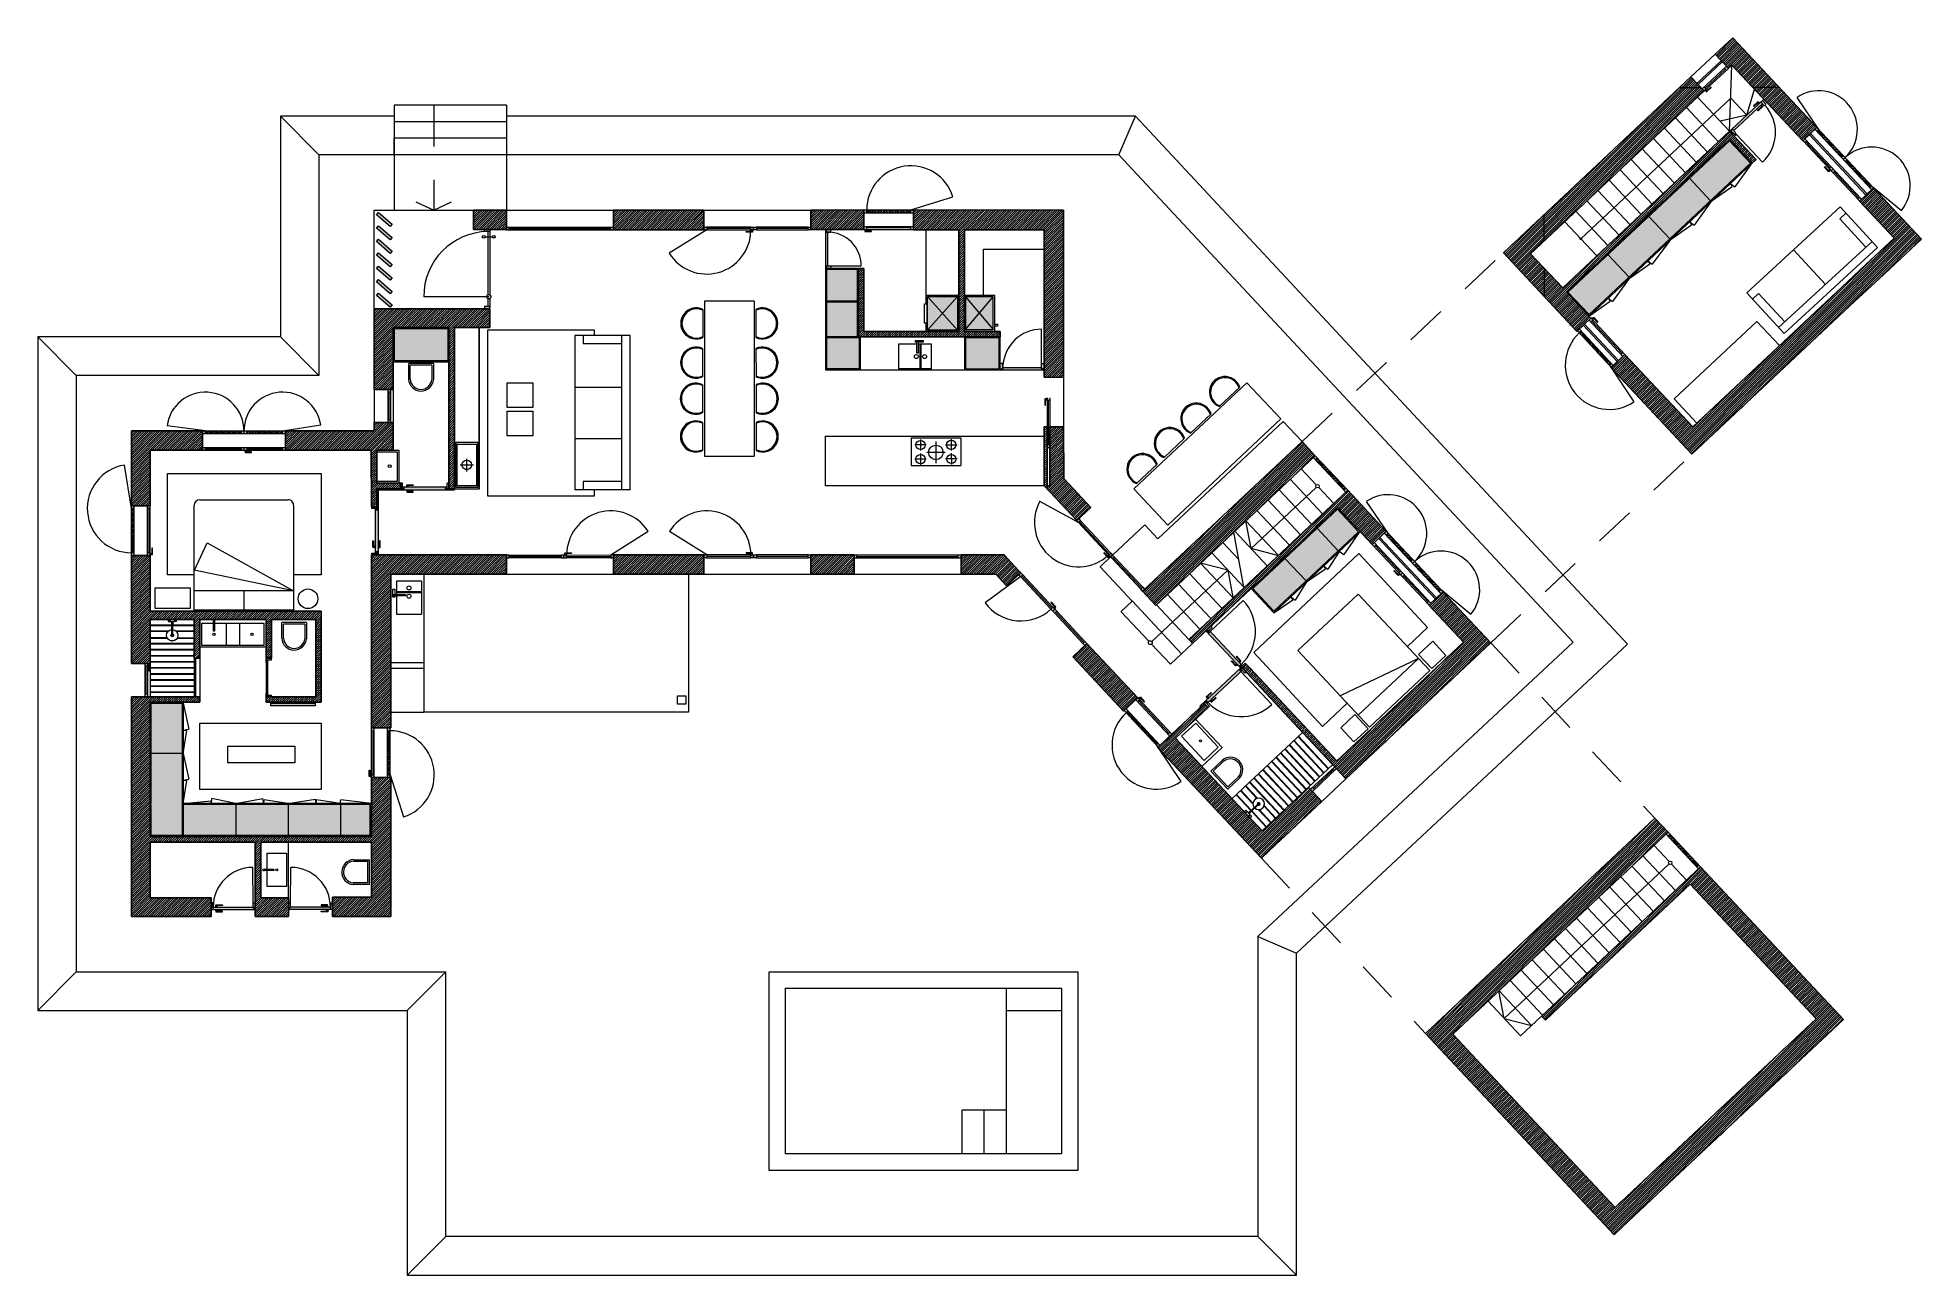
# Model space of a CAD drawing. Header units: millimetres. Extents: x 51 to 284, y 32 to 237.
# Drawn here: x 102.14 to 136.29, y 62.2 to 84.62 of the extents above; entities that cross this region are included whole.
import ezdxf

# ---------------------------------------------------------------- set-up
doc = ezdxf.new("R2010")
doc.units = ezdxf.units.MM
for name, pattern in [('CENTER2', [1.125, 0.75, -0.125, 0.125, -0.125]), ('Continua', [0]), ('JIS_02_0.7', [1.35, 0.75, -0.6])]:
    doc.linetypes.add(name, pattern=pattern)
for name, color, linetype, lineweight in [('A_Hatch03', 253, 'Continuous', 13), ('A_Nsc01', 4, 'Continuous', 9), ('A_Nsc02', 5, 'Continuous', 9), ('A_Proj03', 251, 'JIS_02_0.7', 13), ('A_Sec01', 1, 'Continuous', 20), ('A_Sec02', 2, 'Continuous', 20), ('A_Sec03', 3, 'Continuous', 20), ('detalle', 6, 'Continuous', 5), ('FUSTERIA', 2, 'Continuous', 15), ('MUR', 5, 'Continuous', 25), ('PROYECTADO', 1, 'Continuous', 18), ('somb. Muro', 251, 'Continuous', 15), ('sombreado', 253, 'Continuous', 13)]:
    doc.layers.add(name, color=color, linetype=linetype, lineweight=lineweight)
doc.layers.add('L01', color=1, linetype='Continuous')
pattern_1 = [(45, (-31.191905, 48.76775), (-0.01998107, 0.01998107), [])]
pattern_2 = [(45, (-31.191905, 48.76775), (-0.02559373, 0.02559373), []), (45, (-31.174843, 48.76775), (-0.02559373, 0.02559373), [])]
pattern_3 = [(45.074375, (-48.157652, 63.80303), (-0.02000699, 0.019955116), [])]

# ---------------------------------------------------------------- blocks, each defined once
blk = doc.blocks.new('GRIFO DUCHA')
for p, q in [((-0.075, 0.001), (-0.075, 0.039)), ((-0.074, 0.04), (-0.0417, 0.04)), ((-0.074, 0), (-0.0417, 0)), ((-0.0415, 0.0398), (-0.0415, 0.0002)), ((-0.0415, 0.039), (-0.04, 0.039)), ((-0.0415, 0.001), (-0.04, 0.001)), ((-0.04, 0), (-0.04, 0.04)), ((-0.04, 0.04), (-0.012, 0.04)), ((-0.04, 0), (0.04, 0)), ((-0.012, 0.04), (0.04, 0.04)), ((0.04, 0.04), (0.04, 0)), ((0.0415, 0.039), (0.04, 0.039)), ((0.0415, 0.001), (0.04, 0.001)), ((0.0415, 0.0002), (0.0415, 0.0398)), ((0.074, 0.04), (0.0417, 0.04)), ((0.074, 0), (0.0417, 0)), ((0.075, 0.039), (0.075, 0.001))]:
    blk.add_line(p, q)
for centre, radius, start, end in [((-0.074, 0.039), 0.001, 90, 180), ((-0.074, 0.001), 0.001, 180, 270), ((-0.0417, 0.0398), 0.0002, 0, 90), ((-0.0417, 0.0002), 0.0002, 270, 0), ((0.0417, 0.0398), 0.0002, 90, 180), ((0.0417, 0.0002), 0.0002, 180, 270), ((0.074, 0.039), 0.001, 0, 90), ((0.074, 0.001), 0.001, 270, 0)]:
    blk.add_arc(centre, radius, start, end)
blk = doc.blocks.new('SE2')
at = {"linetype": 'Continuous'}
for p, q in [((171, 778), (171, 764)), ((242, 778), (172, 778)), ((172, 763), (241, 763)), ((191, 763), (191, 691)), ((195, 691), (191, 691)), ((191, 691), (191, 684)), ((195, 707), (195, 666)), ((195, 666), (195, 347)), ((218, 666), (218, 707)), ((222, 691), (218, 691)), ((218, 347), (218, 666)), ((222, 691), (222, 763)), ((223, 725), (222, 725)), ((222, 684), (222, 691)), ((242, 764), (242, 778)), ((191, 315), (191, 310)), ((191, 303), (191, 310)), ((191, 303), (191, 299)), ((195, 347), (195, 307)), ((202, 295), (201, 295)), ((202, 295), (211, 295)), ((213, 295), (211, 295)), ((218, 307), (218, 347)), ((223, 310), (223, 315)), ((223, 303), (223, 310)), ((223, 299), (223, 303))]:
    blk.add_line(p, q, dxfattribs=at)
at = {"linetype": 'CENTER2'}
blk.add_line((227, 778), (187, 778), dxfattribs=at)
at = {"linetype": 'Continuous'}
for centre, radius, start, end in [((172, 778), 0.2, 90, 180), ((172, 764), 1, 180, 270), ((191, 691), 0.2, 90, 180), ((191, 684), 0.2, 180, 262.91178), ((207, 807), 125, 262.91178, 264.72132), ((207, 707), 11.5, 0, 180), ((207, 807), 125, 275.27868, 277.08822), ((222, 691), 0.2, 0, 90), ((222, 684), 0.2, 277.08822, 0), ((241, 764), 1, 270, 0), ((242, 778), 0.2, 0, 90), ((207, 307), 200, 93.28892, 0), ((207, 307), 198, 93.33152, 0), ((207, 307), 198, 93.33152, 0), ((207, 307), 49.6, 103.398, 0), ((207, 307), 27.7, 114.51322, 0), ((207, 307), 18, 156.44354, 203.55646), ((207, 307), 18, 129.70902, 156.44354), ((197, 312), 6.74, 149.01425, 158.64707), ((197, 302), 7.29, 201.71786, 210.61952), ((207, 307), 18, 203.55646, 336.44354), ((207, 307), 16.4, 134.65629, 167.92686), ((207, 307), 16.4, 192.07314, 347.92686), ((207, 307), 14.7, 141.47284, 0), ((207, 307), 13.5, 148.41366, 0), ((207, 307), 13.3, 149.84409, 244.45616), ((207, 307), 11.5, 180, 0), ((207, 307), 13.3, 295.54384, 30.15591), ((207, 307), 200, 0, 86.71108), ((207, 307), 198, 0, 86.66848), ((207, 307), 198, 0, 86.66848), ((207, 307), 49.6, 0, 76.602), ((207, 307), 27.7, 0, 65.48678), ((207, 307), 18, 23.55646, 50.29098), ((207, 307), 16.4, 12.07314, 45.34371), ((207, 307), 14.7, 0, 38.52716), ((207, 307), 13.5, 0, 31.58634), ((217, 311), 7.29, 21.71786, 30.61952), ((207, 307), 18, 336.44354, 23.55646), ((217, 302), 6.74, 329.01494, 338.64778)]:
    blk.add_arc(centre, radius, start, end, dxfattribs=at)
blk = doc.blocks.new('DUCHA')
blk.add_lwpolyline([(0.007, 0.266), (0.007, 0.287, 1), (-0.005, 0.287), (-0.005, 0.266), (-0.005, 0.099), (-0.005, 0.077, 1), (0.007, 0.077), (0.007, 0.099)], format="xyb", close=True)
at = {"xscale": -0.0005238808391526, "yscale": 0.0005238808391526, "zscale": 0.0005238808391526, "rotation": 180}
blk.add_blockref('SE2', (-0.108, 0.448), dxfattribs=at)
at = {"extrusion": (0, 0, -1), "zscale": -0.9999999999999994}
blk.add_blockref('GRIFO DUCHA', (0, 0), dxfattribs=at)

msp = doc.modelspace()

# ---------------------------------------------------------------- hatches: boundary and pattern name
at = {"layer": 'A_Hatch03', "true_color": 0xe3e1dd}
h = msp.add_hatch(dxfattribs=at)
h.set_pattern_fill('ANGLE', color=254, angle=0.1504)
h.set_pattern_definition([(0.1504, (-31.121, 48.366), (-0.01833, 6.98498), [5.08, -1.905]), (90.1504, (-31.121, 48.366), (-6.98498, -0.01833), [5.08, -1.905])])
h.paths.add_polyline_path([(132.352, 83.659), (132.112, 83.915), (128.711, 80.726), (130.249, 79.085), (130.504, 79.324), (129.855, 80.017), (130.731, 80.838), (131.141, 80.4), (131.214, 80.468), (130.804, 80.906), (132.81, 82.787), (133.22, 82.349), (133.293, 82.417), (132.814, 82.928), (129.787, 80.09), (129.205, 80.71)])
h.paths.add_polyline_path([(132.869, 84.624), (132.55, 84.325), (132.789, 84.07), (132.853, 84.129), (133.948, 82.962), (134.203, 83.202)])
at = {"layer": 'somb. Muro'}
h = msp.add_hatch(dxfattribs=at)
h.set_pattern_fill('ANSI31', color=256, scale=0.0089, angle=0.0744)
h.set_pattern_definition(pattern_3)
h.paths.add_polyline_path([(132.146, 77.573), (130.915, 78.886), (130.661, 78.648), (130.667, 78.639), (132.13, 77.078), (135.085, 79.848), (135.523, 80.258), (136.289, 80.976), (135.42, 81.903), (135.165, 81.664), (135.794, 80.992), (135.283, 80.514), (134.846, 80.103)])
h.paths.add_polyline_path([(134.139, 82.758), (134.394, 82.997), (132.869, 84.624), (132.55, 84.325), (132.789, 84.07), (132.853, 84.129)])
h = msp.add_hatch(dxfattribs=at)
h.set_pattern_fill('ANSI31', color=256, scale=0.0089, angle=0.0744)
h.set_pattern_definition(pattern_3)
h.paths.add_polyline_path([(132.814, 82.928), (129.787, 80.09), (129.205, 80.71), (132.352, 83.659), (132.112, 83.915), (128.711, 80.726), (130.044, 79.303), (130.3, 79.543), (129.855, 80.017), (132.81, 82.787), (133.22, 82.349), (133.293, 82.417)])
h = msp.add_hatch(dxfattribs=at)
h.set_pattern_fill('ANSI31', color=256, scale=0.0089)
h.set_pattern_definition(pattern_1)
h.paths.add_polyline_path([(110.639, 81.502), (110.039, 81.502), (110.039, 81.152), (110.339, 81.152), (110.639, 81.152)])
h.paths.add_polyline_path([(114.219, 81.502), (112.579, 81.502), (112.579, 81.142), (114.219, 81.142)])
h.paths.add_polyline_path([(117.119, 81.503), (116.159, 81.502), (116.159, 81.152), (116.419, 81.152), (117.119, 81.152)])
h.paths.add_polyline_path([(120.738, 81.502), (118.019, 81.503), (118.019, 81.143), (118.839, 81.143), (118.839, 79.304), (117.119, 79.304), (117.119, 80.442), (117.019, 80.442), (117.019, 79.204), (119.589, 79.204), (119.589, 79.304), (118.939, 79.304), (118.939, 81.143), (120.389, 81.143), (120.389, 78.473), (120.739, 78.473)])
h.paths.add_polyline_path([(119.66, 75.252), (118.88, 75.252), (118.88, 74.902), (119.508, 74.902), (119.706, 74.691), (119.961, 74.929), (119.914, 74.98)])
h.paths.add_polyline_path([(116.94, 75.252), (116.159, 75.252), (116.159, 74.902), (116.94, 74.902)])
h.paths.add_polyline_path([(114.219, 75.252), (112.579, 75.252), (112.579, 74.992), (113.689, 74.992), (113.689, 74.902), (114.219, 74.902)])
h.paths.add_polyline_path([(113.689, 74.992), (112.579, 74.992), (112.579, 74.902), (113.689, 74.902)])
h.paths.add_polyline_path([(110.639, 75.252), (108.189, 75.252), (108.189, 72.118), (108.539, 72.118), (108.539, 72.652), (108.497, 72.652), (108.497, 74.992), (110.639, 74.992)])
h.paths.add_polyline_path([(110.639, 74.992), (108.497, 74.992), (108.497, 72.652), (108.539, 72.652), (108.539, 74.902), (110.639, 74.902)], flags=17)
h.paths.add_polyline_path([(104.179, 72.585), (105.079, 72.585), (105.079, 72.685), (103.839, 72.685), (103.839, 68.702), (105.284, 68.702), (105.284, 69.042), (104.179, 69.042), (104.179, 70.052), (106.084, 70.052), (106.084, 68.702), (106.684, 68.702), (106.684, 69.042), (106.184, 69.042), (106.184, 70.052), (108.189, 70.052), (108.189, 69.052), (107.484, 69.052), (107.484, 68.702), (108.539, 68.702), (108.539, 71.218), (108.189, 71.218), (108.189, 70.152), (104.179, 70.152)])
h.paths.add_polyline_path([(105.129, 77.152), (105.129, 77.502), (103.839, 77.502), (103.839, 76.142), (104.179, 76.142), (104.179, 77.152)])
h.paths.add_polyline_path([(106.629, 77.502), (106.629, 77.152), (108.188, 77.152), (108.189, 76.122), (108.289, 76.122), (108.289, 76.451), (108.724, 76.452), (108.724, 76.552), (108.688, 76.552), (108.289, 76.552), (108.289, 77.152), (108.586, 77.152), (108.585, 77.653), (108.239, 77.653), (108.239, 77.502)])
h.paths.add_polyline_path([(120.489, 77.573), (120.489, 76.504), (120.439, 76.504), (120.439, 77.573), (120.389, 77.573), (120.389, 76.504), (120.976, 75.875), (121.195, 76.079), (121.232, 76.113), (120.742, 76.639), (120.739, 77.573)])
h.paths.add_polyline_path([(108.599, 79.712), (108.239, 79.712), (108.239, 78.253), (108.586, 78.253), (108.586, 79.372), (109.594, 79.372), (109.594, 76.735), (109.594, 76.452), (109.694, 76.452), (109.694, 79.372), (110.339, 79.372), (110.339, 79.712), (110.239, 79.712)])
h = msp.add_hatch(dxfattribs=at)
h.set_pattern_fill('ANSI31', color=256, scale=0.0089, angle=0.1504)
h.set_pattern_definition([(45.150388, (-86.275214, 48.221388), (-0.0200334467, 0.0199285553), [])])
h.paths.add_polyline_path([(121.16, 73.647), (120.904, 73.408), (121.827, 72.424), (122.083, 72.663)])
h.paths.add_polyline_path([(122.698, 72.007), (122.443, 71.767), (124.324, 69.76), (124.579, 70)])
h.paths.add_polyline_path([(125.42, 70.788), (125.181, 71.043), (124.34, 70.255), (124.579, 70)])
h.paths.add_polyline_path([(123.009, 73.722), (123.077, 73.649), (123.335, 73.89), (123.444, 73.993), (125.704, 76.111), (125.635, 76.184)])
h.paths.add_polyline_path([(124.05, 73.274), (123.977, 73.205), (125.619, 71.454), (125.858, 71.198), (128.483, 73.659), (127.614, 74.585), (127.359, 74.346), (127.988, 73.674), (125.692, 71.522)])
h.paths.add_polyline_path([(123.286, 72.558), (122.698, 72.007), (122.767, 71.934), (123.354, 72.485)])
h.paths.add_polyline_path([(122.411, 74.34), (125.302, 77.051), (125.063, 77.306), (122.427, 74.835), (122.427, 74.835), (122.39, 74.801), (122.279, 74.697), (122.171, 74.596)])
h.paths.add_polyline_path([(125.89, 76.424), (125.635, 76.184), (126.333, 75.44), (126.588, 75.679)])
h = msp.add_hatch(dxfattribs=at)
h.set_pattern_fill('ANSI31', color=256, scale=0.0089)
h.set_pattern_definition(pattern_1)
h.paths.add_polyline_path([(104.179, 75.242), (103.839, 75.242), (103.839, 73.285), (104.179, 73.285), (104.179, 74.085), (104.979, 74.085), (104.979, 73.385), (105.079, 73.385), (105.079, 74.085), (106.279, 74.085), (106.279, 73.385), (106.379, 73.385), (106.379, 74.085), (107.179, 74.085), (107.179, 72.685), (106.279, 72.685), (106.279, 72.585), (107.279, 72.585), (107.279, 74.085), (107.279, 74.235), (104.179, 74.235)])
h = msp.add_hatch(dxfattribs=at)
h.set_pattern_fill('ANSI31', color=256, scale=0.0089, angle=0.1504)
h.set_pattern_definition([(45.1503884, (-395.369435, 49.89688), (-0.0200334467, 0.0199285553), [])])
h.paths.add_polyline_path([(131.698, 70.228), (131.459, 70.483), (127.3, 66.585), (130.72, 62.937), (130.975, 63.176), (131.816, 63.965), (134.112, 66.117), (134.878, 66.835), (132.984, 68.856), (132.286, 69.6), (129.405, 66.899), (129.473, 66.826), (129.84, 67.17), (132.099, 69.288), (132.729, 68.617), (134.384, 66.851), (131.577, 64.22), (130.736, 63.432), (128.478, 65.84), (127.795, 66.569)])
at = {"layer": 'sombreado', "transparency": 33554564}
h = msp.add_hatch(color=256, dxfattribs=at)
h.dxf.hatch_style = 1
h.paths.add_polyline_path([(132.681, 84.186), (132.66, 84.208), (132.222, 83.798), (132.242, 83.776)])
h = msp.add_hatch(color=256, dxfattribs=at)
h.dxf.hatch_style = 1
h.paths.add_polyline_path([(132.79, 84.069), (132.756, 84.106), (132.719, 84.071), (132.753, 84.035)])
h.paths.add_polyline_path([(132.388, 83.693), (132.354, 83.73), (132.318, 83.696), (132.352, 83.659)])
h = msp.add_hatch(color=256, dxfattribs=at)
h.dxf.hatch_style = 1
h.paths.add_polyline_path([(133.417, 83.477), (133.417, 83.477), (133.41, 83.485), (133.38, 83.457), (133.442, 83.392), (133.451, 83.4), (133.458, 83.393), (133.478, 83.412)])
h.paths.add_polyline_path([(133.442, 83.501), (133.435, 83.509), (133.41, 83.485), (133.417, 83.477)])
h.paths.add_polyline_path([(133.442, 83.501), (133.417, 83.477), (133.478, 83.412), (133.503, 83.436), (133.502, 83.437)])
h.paths.add_polyline_path([(133.408, 83.428), (133.38, 83.457), (132.843, 82.955), (132.849, 82.949), (132.867, 82.966), (132.888, 82.944)])
h.paths.add_polyline_path([(132.849, 82.949), (132.843, 82.955), (132.814, 82.928), (132.82, 82.922)])
h.paths.add_polyline_path([(132.838, 82.938), (132.82, 82.922), (132.902, 82.834), (132.92, 82.851)])
h.paths.add_polyline_path([(132.867, 82.966), (132.838, 82.938), (132.92, 82.851), (132.931, 82.861), (132.94, 82.869), (132.913, 82.899), (132.922, 82.907)])
h.paths.add_polyline_path([(132.938, 82.854), (132.931, 82.861), (132.902, 82.834), (132.909, 82.827)])
h = msp.add_hatch(color=256, dxfattribs=at)
h.dxf.hatch_style = 1
h.paths.add_polyline_path([(135.388, 81.942), (135.423, 81.906), (135.386, 81.872), (135.352, 81.908)])
h.paths.add_polyline_path([(134.909, 82.452), (134.943, 82.416), (134.907, 82.382), (134.873, 82.418)])
h.paths.add_polyline_path([(134.875, 82.489), (134.909, 82.452), (134.873, 82.418), (134.838, 82.455)])
h.paths.add_polyline_path([(134.396, 82.999), (134.43, 82.963), (134.393, 82.928), (134.359, 82.965)])
h.paths.add_polyline_path([(134.177, 82.794), (134.211, 82.757), (134.175, 82.723), (134.14, 82.759)])
h.paths.add_polyline_path([(134.656, 82.283), (134.69, 82.247), (134.654, 82.213), (134.62, 82.249)])
h.paths.add_polyline_path([(134.69, 82.247), (134.725, 82.211), (134.688, 82.176), (134.654, 82.213)])
h.paths.add_polyline_path([(135.17, 81.737), (135.204, 81.7), (135.168, 81.666), (135.133, 81.703)])
h = msp.add_hatch(color=256, dxfattribs=at)
h.dxf.hatch_style = 1
h.paths.add_polyline_path([(133.22, 82.349), (132.81, 82.787), (129.855, 80.017), (130.266, 79.579)])
h = msp.add_hatch(color=256, dxfattribs=at)
h.dxf.hatch_style = 1
h.paths.add_polyline_path([(134.279, 82.889), (134.257, 82.869), (135.282, 81.773), (135.304, 81.793)])
at = {"layer": 'sombreado'}
h = msp.add_hatch(dxfattribs=at)
h.set_pattern_fill('ANSI32', color=256, scale=0.0038, angle=132.9316)
h.set_pattern_definition([(177.93159, (249.051233, 1.42354), (-0.001306376, -0.036171417), []), (177.93159, (249.03961, 1.436033), (-0.001306376, -0.036171417), [])])
h.paths.add_polyline_path([(134.943, 82.416), (134.907, 82.382), (135.352, 81.908), (135.388, 81.942)])
h.paths.add_polyline_path([(134.838, 82.455), (134.875, 82.489), (134.43, 82.963), (134.393, 82.928)])
at = {"layer": 'sombreado', "transparency": 33554564}
h = msp.add_hatch(color=256, dxfattribs=at)
h.dxf.hatch_style = 1
h.paths.add_polyline_path([(108.32, 81.459), (108.283, 81.417), (108.527, 81.203), (108.564, 81.246)])
h.paths.add_polyline_path([(108.32, 81.216), (108.283, 81.173), (108.527, 80.96), (108.564, 81.002)])
h.paths.add_polyline_path([(108.32, 80.972), (108.283, 80.93), (108.527, 80.716), (108.564, 80.759)])
h.paths.add_polyline_path([(108.32, 80.729), (108.283, 80.686), (108.527, 80.473), (108.564, 80.515)])
h.paths.add_polyline_path([(108.32, 80.485), (108.283, 80.443), (108.527, 80.229), (108.564, 80.272)])
h.paths.add_polyline_path([(108.32, 80.242), (108.283, 80.199), (108.527, 79.986), (108.564, 80.028)])
h.paths.add_polyline_path([(108.32, 79.998), (108.283, 79.956), (108.527, 79.742), (108.564, 79.785)])
h = msp.add_hatch(color=256, dxfattribs=at)
h.dxf.hatch_style = 1
h.paths.add_polyline_path([(117.169, 81.503), (117.119, 81.503), (117.119, 81.453), (117.169, 81.453)])
h.paths.add_polyline_path([(117.169, 81.202), (117.119, 81.202), (117.119, 81.152), (117.169, 81.152)])
h.paths.add_polyline_path([(118.019, 81.202), (117.969, 81.202), (117.969, 81.152), (118.019, 81.152)])
h.paths.add_polyline_path([(118.019, 81.503), (117.969, 81.503), (117.969, 81.453), (118.019, 81.453)])
at = {"layer": 'sombreado'}
h = msp.add_hatch(dxfattribs=at)
h.set_pattern_fill('ANSI32', color=256, scale=0.0038, angle=-90)
h.set_pattern_definition([(315, (90.64451, 216.533826), (0.02559373, 0.02559373), []), (315, (90.64451, 216.516763), (0.02559373, 0.02559373), [])])
h.paths.add_polyline_path([(117.169, 81.503), (117.169, 81.453), (117.969, 81.453), (117.969, 81.503)])
at = {"layer": 'sombreado', "transparency": 33554564}
h = msp.add_hatch(color=256, dxfattribs=at)
h.dxf.hatch_style = 1
h.paths.add_polyline_path([(110.252, 81.016, 1), (110.201, 81.016, 1)])
h.paths.add_polyline_path([(110.434, 81.016, 1), (110.382, 81.016, 1)])
h.paths.add_polyline_path([(110.339, 81.152), (110.239, 81.152), (110.239, 81.112), (110.299, 81.112), (110.339, 81.112)])
h.paths.add_polyline_path([(110.357, 79.932, 1), (110.277, 79.932, 1)])
h.paths.add_polyline_path([(110.339, 79.752), (110.299, 79.752), (110.239, 79.752), (110.239, 79.712), (110.339, 79.712)])
h = msp.add_hatch(color=256, dxfattribs=at)
h.dxf.hatch_style = 1
h.paths.add_polyline_path([(112.579, 81.192), (112.529, 81.192), (112.529, 81.142), (112.579, 81.142)])
h.paths.add_polyline_path([(110.689, 81.192), (110.639, 81.192), (110.639, 81.142), (110.689, 81.142)])
h = msp.add_hatch(color=256, dxfattribs=at)
h.dxf.hatch_style = 1
h.paths.add_polyline_path([(114.269, 81.192), (114.219, 81.192), (114.219, 81.142), (114.269, 81.142)])
h.paths.add_polyline_path([(115.119, 81.192), (115.069, 81.192), (115.069, 81.142), (115.119, 81.142)])
h.paths.add_polyline_path([(115.169, 81.192), (115.119, 81.192), (115.119, 81.142), (115.169, 81.142)])
h.paths.add_polyline_path([(116.159, 81.192), (116.109, 81.192), (116.109, 81.142), (116.159, 81.142)])
h = msp.add_hatch(color=256, dxfattribs=at)
h.dxf.hatch_style = 1
h.paths.add_polyline_path([(116.439, 80.492), (116.419, 80.492), (116.419, 80.442), (116.439, 80.442)])
h.paths.add_polyline_path([(116.519, 80.492), (116.439, 80.492), (116.439, 80.442), (116.519, 80.442)])
h.paths.add_polyline_path([(116.459, 81.102), (116.419, 81.102), (116.419, 80.492), (116.439, 80.492), (116.459, 80.492)])
h.paths.add_polyline_path([(116.439, 81.152), (116.419, 81.152), (116.419, 81.102), (116.439, 81.102)])
h.paths.add_polyline_path([(116.519, 81.152), (116.439, 81.152), (116.439, 81.102), (116.459, 81.102), (116.519, 81.102)])
h = msp.add_hatch(color=256, dxfattribs=at)
h.dxf.hatch_style = 1
h.paths.add_polyline_path([(117.019, 80.442), (116.419, 80.442), (116.419, 78.604), (117.059, 78.604), (117.059, 79.204), (117.019, 79.204)])
h = msp.add_hatch(color=256, dxfattribs=at)
h.dxf.hatch_style = 1
h.paths.add_polyline_path([(118.816, 79.933), (118.272, 79.933), (118.544, 79.63)])
h.paths.add_polyline_path([(118.544, 79.63), (118.272, 79.933), (118.272, 79.326)])
h.paths.add_polyline_path([(118.544, 79.63), (118.272, 79.326), (118.816, 79.326)])
h.paths.add_polyline_path([(118.816, 79.933), (118.544, 79.63), (118.816, 79.326)])
h.paths.add_polyline_path([(118.961, 79.928), (118.961, 79.338), (119.21, 79.633)])
h.paths.add_polyline_path([(119.459, 79.928), (118.961, 79.928), (119.21, 79.633)])
h.paths.add_polyline_path([(119.459, 79.928), (119.21, 79.633), (119.459, 79.338)])
h.paths.add_polyline_path([(119.21, 79.633), (118.961, 79.338), (119.459, 79.338)])
h = msp.add_hatch(color=256, dxfattribs=at)
h.dxf.hatch_style = 1
h.paths.add_polyline_path([(109.594, 79.372), (108.586, 79.372), (108.586, 78.754), (109.594, 78.754)])
h = msp.add_hatch(color=256, dxfattribs=at)
h.dxf.hatch_style = 1
h.paths.add_polyline_path([(130.704, 78.688), (130.667, 78.653), (130.633, 78.69), (130.669, 78.724)])
h.paths.add_polyline_path([(130.123, 79.309), (130.087, 79.275), (130.053, 79.311), (130.089, 79.345)])
h.paths.add_polyline_path([(130.335, 79.507), (130.299, 79.472), (130.264, 79.509), (130.301, 79.543)])
h.paths.add_polyline_path([(130.915, 78.886), (130.879, 78.851), (130.845, 78.888), (130.881, 78.922)])
at = {"layer": 'sombreado'}
h = msp.add_hatch(dxfattribs=at)
h.set_pattern_fill('ANSI32', color=256, scale=0.0038, angle=-136.9343)
h.set_pattern_definition([(268.065738, (211.121185, 191.320667), (0.0361743765, -0.001221684), []), (268.065738, (211.10872, 191.309016), (0.0361743765, -0.001221684), [])])
h.paths.add_polyline_path([(130.633, 78.69), (130.669, 78.724), (130.123, 79.309), (130.087, 79.275)])
at = {"layer": 'sombreado', "transparency": 33554564}
h = msp.add_hatch(color=256, dxfattribs=at)
h.dxf.hatch_style = 1
h.paths.add_polyline_path([(130.183, 79.433), (130.161, 79.413), (130.777, 78.756), (130.799, 78.777)])
h = msp.add_hatch(color=256, dxfattribs=at)
h.dxf.hatch_style = 1
h.paths.add_polyline_path([(119.589, 79.204), (118.949, 79.204), (118.949, 78.604), (119.589, 78.604)])
h = msp.add_hatch(color=256, dxfattribs=at)
h.dxf.hatch_style = 1
h.paths.add_polyline_path([(119.639, 78.724), (119.589, 78.724), (119.589, 78.624), (119.639, 78.624)])
h.paths.add_polyline_path([(119.639, 78.624), (119.589, 78.624), (119.589, 78.604), (119.639, 78.604)])
h.paths.add_polyline_path([(120.339, 78.624), (120.339, 78.642), (119.639, 78.642), (119.639, 78.624), (119.639, 78.604), (120.339, 78.604)])
h.paths.add_polyline_path([(120.389, 78.624), (120.339, 78.624), (120.339, 78.604), (120.389, 78.604)])
h.paths.add_polyline_path([(120.389, 78.724), (120.339, 78.724), (120.339, 78.624), (120.389, 78.624)])
h = msp.add_hatch(color=256, dxfattribs=at)
h.dxf.hatch_style = 1
h.paths.add_polyline_path([(108.536, 78.253), (108.486, 78.253), (108.486, 78.203), (108.536, 78.203)])
h.paths.add_polyline_path([(108.536, 77.703), (108.486, 77.703), (108.486, 77.653), (108.536, 77.653)])
h = msp.add_hatch(color=256, dxfattribs=at)
h.dxf.hatch_style = 1
h.paths.add_polyline_path([(120.489, 77.199), (120.439, 77.199), (120.439, 77.249), (120.489, 77.249)])
h.paths.add_polyline_path([(120.489, 78.049), (120.439, 78.049), (120.439, 78.099), (120.489, 78.099)])
h = msp.add_hatch(color=256, dxfattribs=at)
h.dxf.hatch_style = 1
h.paths.add_polyline_path([(105.179, 77.502), (105.129, 77.502), (105.129, 77.452), (105.179, 77.452)])
h.paths.add_polyline_path([(105.879, 77.502), (105.829, 77.502), (105.829, 77.452), (105.879, 77.452)])
h.paths.add_polyline_path([(105.929, 77.502), (105.879, 77.502), (105.879, 77.452), (105.929, 77.452)])
h.paths.add_polyline_path([(106.629, 77.502), (106.579, 77.502), (106.579, 77.452), (106.629, 77.452)])
h.paths.add_polyline_path([(106.629, 77.202), (106.579, 77.202), (106.579, 77.152), (106.629, 77.152)])
h.paths.add_polyline_path([(105.929, 77.202), (105.879, 77.202), (105.879, 77.152), (105.929, 77.152)])
h.paths.add_polyline_path([(105.879, 77.202), (105.829, 77.202), (105.829, 77.152), (105.879, 77.152)])
h.paths.add_polyline_path([(105.179, 77.202), (105.129, 77.202), (105.129, 77.152), (105.179, 77.152)])
at = {"layer": 'sombreado'}
h = msp.add_hatch(dxfattribs=at)
h.set_pattern_fill('ANSI32', color=256, scale=0.0038)
h.set_pattern_definition(pattern_2)
h.paths.add_polyline_path([(105.829, 77.502), (105.179, 77.502), (105.179, 77.452), (105.829, 77.452)])
h.paths.add_polyline_path([(106.579, 77.502), (105.929, 77.502), (105.929, 77.452), (106.579, 77.452)])
at = {"layer": 'sombreado', "transparency": 33554564}
h = msp.add_hatch(color=256, dxfattribs=at)
h.dxf.hatch_style = 1
h.paths.add_polyline_path([(125.337, 77.014), (125.302, 77.051), (125.266, 77.017), (125.3, 76.98)])
h.paths.add_polyline_path([(125.89, 76.424), (125.856, 76.46), (125.82, 76.426), (125.854, 76.389)])
at = {"layer": 'sombreado'}
h = msp.add_hatch(dxfattribs=at)
h.set_pattern_fill('ANSI32', color=256, scale=0.0038, angle=132.9316)
h.set_pattern_definition([(177.93159, (-97.206248, 141.517347), (-0.0013063757, -0.036171417), []), (177.93159, (-97.21787, 141.52984), (-0.0013063757, -0.036171417), [])])
h.paths.add_polyline_path([(125.82, 76.426), (125.856, 76.46), (125.337, 77.014), (125.3, 76.98)])
at = {"layer": 'sombreado', "transparency": 33554564}
h = msp.add_hatch(color=256, dxfattribs=at)
h.dxf.hatch_style = 1
h.paths.add_polyline_path([(109.594, 76.552), (109.564, 76.552), (109.564, 76.452), (109.564, 76.452), (109.594, 76.452)])
h.paths.add_polyline_path([(109.694, 76.452), (109.594, 76.452), (109.564, 76.452), (109.534, 76.452), (109.534, 76.432), (109.694, 76.432)])
h.paths.add_polyline_path([(109.564, 76.482), (109.534, 76.482), (109.534, 76.452), (109.564, 76.452)])
h.paths.add_polyline_path([(109.534, 76.482), (108.784, 76.482), (108.784, 76.432), (109.534, 76.432), (109.534, 76.452)])
h.paths.add_polyline_path([(108.754, 76.552), (108.724, 76.552), (108.724, 76.452), (108.754, 76.452)])
h.paths.add_polyline_path([(108.784, 76.482), (108.754, 76.482), (108.754, 76.452), (108.784, 76.452)])
h.paths.add_polyline_path([(108.784, 76.452), (108.754, 76.452), (108.724, 76.452), (108.724, 76.452), (108.289, 76.451), (108.289, 76.122), (108.289, 76.092), (108.289, 76.062), (108.309, 76.062), (108.309, 76.431), (108.784, 76.432)])
h.paths.add_polyline_path([(108.309, 76.062), (108.259, 76.062), (108.259, 75.312), (108.309, 75.312)])
h.paths.add_polyline_path([(108.289, 76.092), (108.259, 76.092), (108.259, 76.062), (108.289, 76.062)])
h.paths.add_polyline_path([(108.289, 76.122), (108.189, 76.122), (108.189, 76.092), (108.289, 76.092), (108.289, 76.092)])
h.paths.add_polyline_path([(108.289, 75.282), (108.189, 75.282), (108.189, 75.252), (108.289, 75.252)])
h.paths.add_polyline_path([(108.289, 75.312), (108.259, 75.312), (108.259, 75.282), (108.289, 75.282)])
h.paths.add_polyline_path([(108.309, 75.312), (108.289, 75.312), (108.289, 75.252), (108.309, 75.252)])
h = msp.add_hatch(color=256, dxfattribs=at)
h.dxf.hatch_style = 1
h.paths.add_polyline_path([(103.889, 76.142), (103.839, 76.142), (103.839, 76.092), (103.889, 76.092)])
h.paths.add_polyline_path([(103.889, 75.292), (103.839, 75.292), (103.839, 75.242), (103.889, 75.242)])
h.paths.add_polyline_path([(104.179, 75.292), (104.129, 75.292), (104.129, 75.242), (104.179, 75.242)])
h.paths.add_polyline_path([(104.179, 76.142), (104.129, 76.142), (104.129, 76.092), (104.179, 76.092)])
at = {"layer": 'sombreado'}
h = msp.add_hatch(dxfattribs=at)
h.set_pattern_fill('ANSI32', color=256, scale=0.0038)
h.set_pattern_definition(pattern_2)
h.paths.add_polyline_path([(103.889, 76.092), (103.839, 76.092), (103.839, 75.292), (103.889, 75.292)])
at = {"layer": 'sombreado', "transparency": 33554564}
h = msp.add_hatch(color=256, dxfattribs=at)
h.dxf.hatch_style = 1
h.paths.add_polyline_path([(121.626, 75.25), (121.592, 75.287), (121.555, 75.253), (121.589, 75.216)])
h.paths.add_polyline_path([(121.66, 75.214), (121.626, 75.25), (121.589, 75.216), (121.623, 75.18)])
h.paths.add_polyline_path([(121.046, 75.872), (121.012, 75.909), (120.976, 75.875), (121.01, 75.838)])
h.paths.add_polyline_path([(122.173, 74.667), (122.136, 74.633), (122.171, 74.596), (122.207, 74.63)])
h = msp.add_hatch(color=256, dxfattribs=at)
h.dxf.hatch_style = 1
h.paths.add_polyline_path([(124.167, 74.644), (124.55, 74.235), (126.086, 75.674), (125.703, 76.083)])
h = msp.add_hatch(color=256, dxfattribs=at)
h.dxf.hatch_style = 1
h.paths.add_polyline_path([(127.582, 74.624), (127.616, 74.588), (127.58, 74.554), (127.546, 74.59)])
h.paths.add_polyline_path([(127.103, 75.134), (127.137, 75.098), (127.101, 75.064), (127.066, 75.1)])
h.paths.add_polyline_path([(127.069, 75.171), (127.103, 75.134), (127.066, 75.1), (127.032, 75.137)])
h.paths.add_polyline_path([(126.589, 75.681), (126.623, 75.645), (126.587, 75.61), (126.553, 75.647)])
h.paths.add_polyline_path([(126.371, 75.476), (126.405, 75.439), (126.368, 75.405), (126.334, 75.441)])
h.paths.add_polyline_path([(126.85, 74.965), (126.884, 74.929), (126.848, 74.895), (126.814, 74.931)])
h.paths.add_polyline_path([(126.884, 74.929), (126.918, 74.893), (126.882, 74.858), (126.848, 74.895)])
h.paths.add_polyline_path([(127.364, 74.419), (127.398, 74.382), (127.361, 74.348), (127.327, 74.385)])
h = msp.add_hatch(color=256, dxfattribs=at)
h.dxf.hatch_style = 1
h.paths.add_polyline_path([(126.473, 75.571), (126.451, 75.551), (127.475, 74.455), (127.497, 74.475)])
at = {"layer": 'sombreado'}
h = msp.add_hatch(dxfattribs=at)
h.set_pattern_fill('ANSI32', color=256, scale=0.0038, angle=132.9316)
h.set_pattern_definition([(177.93159, (241.24493, -5.894357), (-0.001306376, -0.036171417), []), (177.93159, (241.233308, -5.881864), (-0.001306376, -0.036171417), [])])
h.paths.add_polyline_path([(127.137, 75.098), (127.101, 75.064), (127.546, 74.59), (127.582, 74.624)])
h.paths.add_polyline_path([(127.032, 75.137), (127.069, 75.171), (126.623, 75.645), (126.587, 75.61)])
at = {"layer": 'sombreado', "transparency": 33554564}
h = msp.add_hatch(color=256, dxfattribs=at)
h.dxf.hatch_style = 1
h.paths.add_polyline_path([(112.529, 75.252), (112.579, 75.252), (112.579, 75.202), (112.529, 75.202)])
h.paths.add_polyline_path([(111.679, 75.251), (111.729, 75.251), (111.729, 75.201), (111.679, 75.201)])
h.paths.add_polyline_path([(111.629, 75.251), (111.679, 75.251), (111.679, 75.201), (111.629, 75.201)])
h.paths.add_polyline_path([(110.639, 75.25), (110.689, 75.25), (110.689, 75.2), (110.639, 75.2)])
h = msp.add_hatch(color=256, dxfattribs=at)
h.dxf.hatch_style = 1
h.paths.add_polyline_path([(114.269, 75.252), (114.219, 75.252), (114.219, 75.202), (114.269, 75.202)])
h.paths.add_polyline_path([(115.119, 75.252), (115.069, 75.252), (115.069, 75.202), (115.119, 75.202)])
h.paths.add_polyline_path([(115.169, 75.252), (115.119, 75.252), (115.119, 75.202), (115.169, 75.202)])
h.paths.add_polyline_path([(116.159, 75.252), (116.109, 75.252), (116.109, 75.202), (116.159, 75.202)])
h = msp.add_hatch(color=256, dxfattribs=at)
h.dxf.hatch_style = 1
h.paths.add_polyline_path([(118.88, 75.252), (118.83, 75.252), (118.83, 75.202), (118.88, 75.202)])
h.paths.add_polyline_path([(116.99, 75.252), (116.94, 75.252), (116.94, 75.202), (116.99, 75.202)])
h = msp.add_hatch(color=256, dxfattribs=at)
h.dxf.hatch_style = 1
h.paths.add_polyline_path([(120.546, 74.306), (120.509, 74.272), (120.544, 74.235), (120.58, 74.269)])
h.paths.add_polyline_path([(120.614, 74.233), (120.58, 74.269), (120.58, 74.269), (120.544, 74.235), (120.578, 74.199)])
h.paths.add_polyline_path([(121.126, 73.684), (121.089, 73.65), (121.123, 73.613), (121.16, 73.647)])
h.paths.add_polyline_path([(120.001, 74.891), (119.966, 74.928), (119.93, 74.893), (119.964, 74.857)])
h = msp.add_hatch(color=256, dxfattribs=at)
h.dxf.hatch_style = 1
h.paths.add_polyline_path([(123.429, 73.937), (123.408, 73.959), (123.335, 73.891), (123.355, 73.869)])
h.paths.add_polyline_path([(123.335, 73.891), (123.32, 73.877), (123.361, 73.833), (123.376, 73.847)])
h.paths.add_polyline_path([(123.398, 73.868), (123.377, 73.89), (123.355, 73.869), (123.376, 73.847)])
h.paths.add_polyline_path([(123.445, 73.817), (123.398, 73.868), (123.376, 73.847), (123.361, 73.833), (123.921, 73.235), (123.958, 73.269)])
h.paths.add_polyline_path([(123.958, 73.269), (123.936, 73.249), (123.956, 73.227), (123.977, 73.205), (124.05, 73.274), (124.029, 73.295), (123.978, 73.247)])
h.paths.add_polyline_path([(123.936, 73.249), (123.921, 73.235), (123.948, 73.206), (123.963, 73.22), (123.956, 73.227)])
h.paths.add_polyline_path([(123.977, 73.205), (123.963, 73.22), (123.948, 73.206), (123.962, 73.191)])
h.paths.add_polyline_path([(123.962, 73.191), (123.948, 73.206), (123.919, 73.179), (123.933, 73.164)])
h.paths.add_polyline_path([(123.955, 73.185), (123.933, 73.164), (123.953, 73.142), (123.975, 73.163), (124.023, 73.111), (124.045, 73.132), (123.977, 73.205)])
h.paths.add_polyline_path([(123.903, 73.095), (123.953, 73.142), (123.933, 73.164), (123.919, 73.179), (123.32, 72.619), (123.354, 72.583)])
h.paths.add_polyline_path([(123.312, 72.584), (123.312, 72.584), (123.29, 72.564), (123.359, 72.491), (123.381, 72.511)])
h.paths.add_polyline_path([(123.354, 72.583), (123.334, 72.605), (123.312, 72.584), (123.333, 72.563)])
h.paths.add_polyline_path([(123.334, 72.605), (123.32, 72.619), (123.206, 72.513), (123.221, 72.496), (123.291, 72.562), (123.29, 72.564), (123.312, 72.584)])
h = msp.add_hatch(color=256, dxfattribs=at)
h.dxf.hatch_style = 1
h.paths.add_polyline_path([(104.129, 73.285), (104.079, 73.285), (104.079, 73.235), (104.129, 73.235)])
h.paths.add_polyline_path([(104.129, 72.735), (104.079, 72.735), (104.079, 72.685), (104.129, 72.685)])
h = msp.add_hatch(color=256, dxfattribs=at)
h.dxf.hatch_style = 1
h.paths.add_polyline_path([(106.379, 73.385), (106.279, 73.385), (106.279, 73.355), (106.379, 73.355)])
h.paths.add_polyline_path([(106.309, 73.355), (106.279, 73.355), (106.279, 73.325), (106.309, 73.325)])
h.paths.add_polyline_path([(106.309, 72.745), (106.279, 72.745), (106.279, 72.715), (106.309, 72.715)])
h.paths.add_polyline_path([(106.379, 72.715), (106.279, 72.715), (106.279, 72.685), (106.379, 72.685)])
h = msp.add_hatch(color=256, dxfattribs=at)
h.dxf.hatch_style = 1
h.paths.add_polyline_path([(104.779, 72.585), (104.179, 72.585), (104.179, 70.152), (108.189, 70.152), (108.189, 70.752), (104.779, 70.752)])
h = msp.add_hatch(color=256, dxfattribs=at)
h.dxf.hatch_style = 1
h.paths.add_polyline_path([(104.999, 72.705), (104.979, 72.705), (104.979, 72.685), (104.999, 72.685)])
at = {"layer": 'sombreado', "transparency": 33554526}
h = msp.add_hatch(color=256, dxfattribs=at)
h.dxf.hatch_style = 1
h.paths.add_polyline_path([(107.172, 72.567), (106.369, 72.567), (106.369, 72.522), (107.172, 72.522)])
at = {"layer": 'sombreado', "transparency": 33554564}
h = msp.add_hatch(color=256, dxfattribs=at)
h.dxf.hatch_style = 1
h.paths.add_polyline_path([(122.486, 71.808), (122.45, 71.774), (122.416, 71.81), (122.452, 71.845)])
h.paths.add_polyline_path([(121.906, 72.429), (121.87, 72.395), (121.835, 72.432), (121.872, 72.466)])
h.paths.add_polyline_path([(122.118, 72.627), (122.081, 72.593), (122.047, 72.629), (122.084, 72.664)])
h.paths.add_polyline_path([(122.698, 72.006), (122.662, 71.972), (122.628, 72.008), (122.664, 72.043)])
at = {"layer": 'sombreado'}
h = msp.add_hatch(dxfattribs=at)
h.set_pattern_fill('ANSI32', color=256, scale=0.0038, angle=-136.9343)
h.set_pattern_definition([(268.065738, (202.903948, 184.44113), (0.0361743765, -0.001221684), []), (268.065738, (202.891482, 184.42948), (0.0361743765, -0.001221684), [])])
h.paths.add_polyline_path([(122.416, 71.81), (122.452, 71.845), (121.906, 72.429), (121.87, 72.395)])
at = {"layer": 'sombreado', "transparency": 33554564}
h = msp.add_hatch(color=256, dxfattribs=at)
h.dxf.hatch_style = 1
h.paths.add_polyline_path([(108.239, 71.268), (108.189, 71.268), (108.189, 71.218), (108.239, 71.218)])
h.paths.add_polyline_path([(108.239, 72.118), (108.189, 72.118), (108.189, 72.068), (108.239, 72.068)])
h.paths.add_polyline_path([(108.529, 72.118), (108.479, 72.118), (108.479, 72.068), (108.529, 72.068)])
h.paths.add_polyline_path([(108.529, 71.268), (108.479, 71.268), (108.479, 71.218), (108.529, 71.218)])
at = {"layer": 'sombreado'}
h = msp.add_hatch(dxfattribs=at)
h.set_pattern_fill('ANSI32', color=256, scale=0.0038)
h.set_pattern_definition([(45, (-26.831905, 44.743876), (-0.02559373, 0.02559373), []), (45, (-26.814843, 44.743876), (-0.02559373, 0.02559373), [])])
h.paths.add_polyline_path([(108.529, 72.068), (108.479, 72.068), (108.479, 71.268), (108.529, 71.268)])
at = {"layer": 'sombreado', "transparency": 33554564}
h = msp.add_hatch(color=256, dxfattribs=at)
h.dxf.hatch_style = 1
h.paths.add_polyline_path([(125.687, 71.381), (125.653, 71.417), (125.617, 71.383), (125.651, 71.347)])
h.paths.add_polyline_path([(125.286, 71.005), (125.252, 71.041), (125.215, 71.007), (125.249, 70.97)])
h = msp.add_hatch(color=256, dxfattribs=at)
h.dxf.hatch_style = 1
h.paths.add_polyline_path([(131.732, 70.191), (131.698, 70.228), (131.662, 70.194), (131.696, 70.157)])
h.paths.add_polyline_path([(132.286, 69.6), (132.252, 69.637), (132.216, 69.603), (132.25, 69.566)])
at = {"layer": 'sombreado'}
h = msp.add_hatch(dxfattribs=at)
h.set_pattern_fill('ANSI32', color=256, scale=0.0038, angle=132.9316)
h.set_pattern_definition([(177.93159, (-90.810408, 134.694085), (-0.0013063757, -0.036171417), []), (177.93159, (-90.82203, 134.706578), (-0.0013063757, -0.036171417), [])])
h.paths.add_polyline_path([(132.216, 69.603), (132.252, 69.637), (131.732, 70.191), (131.696, 70.157)])
at = {"layer": 'sombreado', "transparency": 33554564}
h = msp.add_hatch(color=256, dxfattribs=at)
h.dxf.hatch_style = 1
h.paths.add_polyline_path([(106.084, 68.952), (106.043, 68.952), (106.043, 68.87), (106.056, 68.87), (106.056, 68.829), (106.084, 68.829)])
h.paths.add_polyline_path([(106.056, 68.87), (105.321, 68.869), (105.321, 68.828), (106.056, 68.829)])
h.paths.add_polyline_path([(105.312, 68.951), (105.284, 68.951), (105.284, 68.828), (105.284, 68.828), (105.321, 68.828), (105.321, 68.869), (105.318, 68.869), (105.312, 68.869)])
h = msp.add_hatch(color=256, dxfattribs=at)
h.dxf.hatch_style = 1
h.paths.add_polyline_path([(106.684, 68.952), (106.725, 68.952), (106.725, 68.87), (106.712, 68.87), (106.712, 68.829), (106.684, 68.829)])
h.paths.add_polyline_path([(106.712, 68.87), (107.447, 68.869), (107.446, 68.828), (106.712, 68.829)])
h.paths.add_polyline_path([(107.456, 68.951), (107.484, 68.951), (107.484, 68.828), (107.484, 68.828), (107.446, 68.828), (107.447, 68.869), (107.45, 68.869), (107.456, 68.869)])

# ---------------------------------------------------------------- linework, layer by layer
at = {"layer": 'A_Nsc01', "ltscale": 0.03}
msp.add_line((108.599, 82.502), (108.599, 81.502), dxfattribs=at)
at = {"layer": 'A_Nsc01', "linetype": 'Continua'}
msp.add_line((109.819, 74.902), (108.819, 74.902), dxfattribs=at)
at = {"layer": 'A_Nsc01', "ltscale": 0.03}
msp.add_lwpolyline([(108.599, 82.502), (108.599, 82.802)], dxfattribs=at)
at = {"layer": 'A_Nsc02'}
for p, q in [((118.839, 81.143), (118.239, 81.143)), ((120.389, 78.473), (120.739, 78.473)), ((107.279, 74.235), (107.279, 74.085)), ((108.189, 74.085), (108.189, 72.685)), ((106.684, 69.042), (106.684, 68.702))]:
    msp.add_line(p, q, dxfattribs=at)
msp.add_lwpolyline([(120.389, 78.473), (120.389, 78.642)], dxfattribs=at)
at = {"layer": 'A_Proj03'}
for p, q in [((128.483, 73.659), (131.459, 70.483)), ((124.324, 69.76), (127.301, 66.585))]:
    msp.add_line(p, q, dxfattribs=at)
for points in [[(109.319, 83.402), (109.319, 81.502)], [(108.994, 81.652), (109.319, 81.502), (109.644, 81.652)], [(125.063, 77.306), (128.711, 80.726)], [(128.483, 73.659), (132.13, 77.078)], [(128.483, 73.659), (132.13, 77.078)]]:
    msp.add_lwpolyline(points, dxfattribs=at)
at = {"layer": 'A_Sec01', "linetype": 'Continuous'}
msp.add_lwpolyline([(113.889, 72.552), (113.739, 72.552), (113.739, 72.702), (113.889, 72.702)], close=True, dxfattribs=at)
at = {"layer": 'A_Sec02'}
msp.add_lwpolyline([(108.189, 70.152), (108.189, 70.732)], dxfattribs=at)
at = {"layer": 'A_Sec03', "lineweight": 0}
msp.add_lwpolyline([(110.339, 81.152), (110.339, 81.152)], dxfattribs=at)
at = {"layer": 'detalle'}
for p, q in [((132.222, 83.798), (132.66, 84.208)), ((132.242, 83.776), (132.681, 84.186)), ((132.371, 83.712), (132.736, 84.053)), ((132.834, 83.529), (133.125, 83.219)), ((134.43, 82.963), (134.037, 83.542)), ((132.809, 82.758), (133.192, 82.35)), ((132.94, 82.869), (133.407, 82.368)), ((134.638, 82.266), (134.193, 82.74)), ((134.257, 82.869), (135.282, 81.773)), ((134.279, 82.889), (135.304, 81.793)), ((133.199, 82.329), (132.906, 81.92)), ((132.826, 81.981), (132.862, 81.927)), ((132.826, 81.981), (132.906, 81.92)), ((135.152, 81.72), (134.707, 82.193)), ((117.969, 81.503), (118.733, 81.741)), ((132.473, 81.648), (132.168, 81.228)), ((132.498, 81.672), (132.862, 81.927)), ((135.388, 81.942), (135.928, 81.496)), ((132.089, 81.289), (132.124, 81.236)), ((132.089, 81.289), (132.168, 81.228)), ((110.689, 81.167), (112.529, 81.167)), ((114.269, 81.142), (113.588, 80.721)), ((116.109, 81.167), (115.169, 81.167)), ((117.969, 81.177), (117.169, 81.177)), ((131.73, 80.952), (131.412, 80.52)), ((131.755, 80.976), (132.124, 81.236)), ((116.439, 80.422), (116.439, 79.852)), ((116.999, 80.422), (116.439, 80.422)), ((116.519, 80.492), (117.069, 80.492)), ((116.999, 80.422), (116.999, 79.204)), ((130.995, 80.263), (130.69, 79.843)), ((131.009, 80.276), (131.368, 80.527)), ((131.333, 80.581), (131.368, 80.527)), ((131.333, 80.581), (131.412, 80.52)), ((110.317, 79.932), (109.137, 79.932)), ((118.272, 79.326), (118.816, 79.933)), ((118.272, 79.933), (118.816, 79.326)), ((118.961, 79.928), (119.459, 79.338)), ((118.961, 79.338), (119.459, 79.928)), ((130.266, 79.607), (129.883, 80.016)), ((116.999, 79.852), (116.439, 79.852)), ((116.439, 79.832), (116.439, 79.204)), ((116.999, 79.832), (116.439, 79.832)), ((130.28, 79.593), (130.646, 79.85)), ((130.611, 79.904), (130.646, 79.85)), ((130.611, 79.904), (130.69, 79.843)), ((108.606, 78.774), (108.606, 79.352)), ((109.574, 79.352), (108.606, 79.352)), ((109.574, 79.352), (109.574, 78.774)), ((120.339, 78.724), (120.339, 79.343)), ((130.161, 79.413), (130.777, 78.756)), ((130.183, 79.433), (130.799, 78.777)), ((130.863, 78.905), (130.317, 79.489)), ((116.999, 79.204), (116.439, 79.204)), ((116.439, 79.184), (116.439, 78.624)), ((117.039, 79.184), (116.439, 79.184)), ((117.039, 78.624), (117.039, 79.184)), ((118.133, 79.072), (118.133, 78.622)), ((118.153, 79.072), (118.153, 78.622)), ((118.969, 78.624), (118.969, 79.184)), ((119.569, 79.184), (118.969, 79.184)), ((119.569, 78.624), (119.569, 79.184)), ((108.606, 78.774), (109.574, 78.774)), ((108.895, 78.439), (108.895, 78.694)), ((109.285, 78.694), (108.895, 78.694)), ((109.285, 78.694), (109.285, 78.429)), ((117.039, 78.624), (116.439, 78.624)), ((118.969, 78.624), (119.569, 78.624)), ((130.633, 78.69), (131.079, 78.026)), ((108.511, 77.703), (108.511, 78.203)), ((120.464, 77.249), (120.464, 78.049)), ((105.179, 77.502), (104.484, 77.59)), ((106.579, 77.502), (107.27, 77.612)), ((118.246, 77.245), (118.04, 77.245)), ((118.145, 77.347), (118.145, 77.143)), ((118.423, 77.308), (118.423, 76.917)), ((118.6, 77.247), (118.806, 77.249)), ((118.7, 77.35), (118.702, 77.146)), ((103.839, 76.092), (103.711, 76.882)), ((105.179, 77.177), (105.829, 77.177)), ((105.929, 77.177), (106.579, 77.177)), ((109.801, 76.885), (110.042, 76.885)), ((109.919, 76.767), (109.919, 76.997)), ((118.246, 76.989), (118.04, 76.989)), ((118.145, 77.091), (118.145, 76.887)), ((118.589, 77.112), (118.258, 77.112)), ((118.806, 76.992), (118.599, 76.992)), ((118.703, 77.094), (118.705, 76.89)), ((121.01, 75.838), (120.309, 76.224)), ((125.318, 76.476), (124.137, 75.369)), ((126.623, 75.645), (126.231, 76.224)), ((104.154, 76.092), (104.154, 75.292)), ((124.137, 75.369), (124.044, 75.871)), ((124.167, 74.644), (125.703, 76.083)), ((125.703, 76.083), (126.086, 75.674)), ((104.984, 74.977), (105.213, 75.473)), ((105.213, 75.473), (106.779, 74.604)), ((112.529, 75.252), (113.204, 75.681)), ((114.269, 75.252), (113.593, 75.68)), ((124.55, 74.235), (126.086, 75.674)), ((125.335, 75.738), (125.718, 75.33)), ((126.091, 75.652), (125.817, 75.26)), ((126.451, 75.551), (127.475, 74.455)), ((126.473, 75.571), (127.497, 74.475)), ((110.689, 75.225), (111.629, 75.226)), ((116.109, 75.227), (115.169, 75.227)), ((116.99, 75.227), (118.83, 75.227)), ((122.155, 74.65), (121.642, 75.197)), ((124.134, 75.373), (124.632, 75.244)), ((124.751, 75.191), (125.134, 74.782)), ((125.739, 75.324), (125.532, 74.994)), ((125.737, 75.321), (125.817, 75.26)), ((126.832, 74.948), (126.387, 75.422)), ((106.779, 74.604), (104.978, 74.978)), ((119.961, 74.86), (119.319, 74.384)), ((125.145, 74.765), (125.488, 75.001)), ((125.453, 75.055), (125.488, 75.001)), ((125.453, 75.055), (125.532, 74.994)), ((127.345, 74.402), (126.9, 74.875)), ((106.779, 74.604), (104.979, 74.602)), ((105.879, 74.603), (105.879, 74.253)), ((108.646, 74.59), (109.096, 74.59)), ((108.646, 74.57), (109.096, 74.57)), ((124.167, 74.644), (124.55, 74.235)), ((124.858, 74.496), (124.894, 74.442)), ((124.858, 74.496), (124.937, 74.435)), ((125.145, 74.765), (124.937, 74.435)), ((127.582, 74.624), (128.122, 74.178)), ((121.107, 73.667), (120.596, 74.216)), ((123.398, 73.868), (123.996, 74.427)), ((124.55, 74.206), (124.894, 74.442)), ((104.506, 73.875), (104.177, 73.875)), ((104.179, 73.985), (104.572, 73.985)), ((104.179, 73.975), (104.572, 73.975)), ((104.497, 73.865), (104.187, 73.865)), ((104.584, 73.985), (104.979, 73.984)), ((104.584, 73.975), (104.979, 73.974)), ((104.979, 73.874), (104.649, 73.875)), ((104.979, 73.864), (104.659, 73.865)), ((106.594, 73.746), (106.594, 74)), ((106.984, 74), (106.594, 74)), ((106.984, 74), (106.984, 73.735)), ((104.178, 73.755), (104.482, 73.755)), ((104.178, 73.655), (104.978, 73.654)), ((104.178, 73.645), (104.978, 73.644)), ((104.178, 73.545), (104.978, 73.544)), ((104.178, 73.535), (104.978, 73.534)), ((104.178, 73.435), (104.978, 73.434)), ((104.178, 73.425), (104.978, 73.424)), ((104.182, 73.745), (104.487, 73.745)), ((104.668, 73.744), (104.978, 73.744)), ((104.673, 73.754), (104.978, 73.754)), ((104.104, 72.735), (104.104, 73.235)), ((104.177, 73.105), (104.978, 73.104)), ((104.177, 73.095), (104.978, 73.094)), ((104.178, 73.325), (104.978, 73.324)), ((104.178, 73.315), (104.978, 73.314)), ((104.178, 73.215), (104.978, 73.214)), ((104.178, 73.205), (104.978, 73.204)), ((104.979, 73.385), (104.979, 72.685)), ((104.989, 72.705), (104.989, 73.385)), ((104.999, 73.385), (104.999, 72.685)), ((105.079, 73.385), (105.079, 72.685)), ((106.294, 73.325), (106.294, 72.745)), ((123.953, 73.142), (124.513, 72.543)), ((104.177, 72.995), (104.977, 72.994)), ((104.177, 72.985), (104.977, 72.984)), ((104.177, 72.885), (104.977, 72.884)), ((104.177, 72.875), (104.977, 72.874)), ((104.177, 72.775), (104.977, 72.774)), ((104.177, 72.765), (104.977, 72.764)), ((104.199, 72.565), (104.759, 72.565)), ((104.759, 72.565), (104.759, 70.172)), ((104.779, 72.565), (104.878, 72.097)), ((104.979, 72.705), (104.999, 72.705)), ((122.646, 72.025), (122.1, 72.61)), ((104.779, 72.081), (104.878, 72.097)), ((104.779, 72.081), (104.843, 72.07)), ((104.779, 71.658), (104.843, 72.07)), ((108.214, 72.068), (108.214, 71.268)), ((122.416, 71.81), (122.862, 71.146)), ((124.749, 71.734), (125.296, 71.151)), ((124.756, 71.741), (125.303, 71.157)), ((124.829, 71.809), (125.376, 71.226)), ((124.837, 71.816), (125.384, 71.232)), ((124.91, 71.885), (125.456, 71.301)), ((124.917, 71.891), (125.464, 71.308)), ((124.99, 71.96), (125.537, 71.376)), ((124.997, 71.967), (125.544, 71.383)), ((104.779, 71.658), (104.878, 71.191)), ((123.632, 71.509), (123.448, 71.333)), ((124.428, 71.434), (124.975, 70.85)), ((124.435, 71.44), (124.982, 70.857)), ((124.508, 71.509), (125.055, 70.925)), ((124.515, 71.516), (125.062, 70.932)), ((124.588, 71.584), (125.135, 71)), ((124.596, 71.591), (125.143, 71.007)), ((124.669, 71.659), (125.216, 71.075)), ((124.676, 71.666), (125.223, 71.082)), ((104.779, 71.174), (104.878, 71.191)), ((104.779, 71.174), (104.843, 71.164)), ((104.779, 70.752), (104.843, 71.164)), ((108.529, 71.268), (108.773, 70.506)), ((123.718, 71.051), (123.448, 71.333)), ((123.718, 71.051), (123.91, 71.235)), ((124.034, 71.064), (124.241, 70.843)), ((124.043, 71.069), (124.252, 70.846)), ((124.107, 71.133), (124.654, 70.549)), ((124.114, 71.14), (124.661, 70.556)), ((124.187, 71.208), (124.734, 70.624)), ((124.194, 71.215), (124.741, 70.631)), ((124.267, 71.283), (124.814, 70.699)), ((124.274, 71.29), (124.822, 70.706)), ((124.347, 71.358), (124.895, 70.775)), ((124.355, 71.365), (124.902, 70.781)), ((125.269, 71.023), (125.634, 71.365)), ((104.779, 70.752), (105.281, 70.801)), ((108.169, 70.732), (104.779, 70.732)), ((105.289, 70.752), (105.281, 70.801)), ((105.289, 70.752), (105.299, 70.838)), ((105.727, 70.752), (105.299, 70.838)), ((105.727, 70.752), (106.222, 70.843)), ((106.237, 70.752), (106.222, 70.843)), ((106.237, 70.752), (106.248, 70.816)), ((106.675, 70.752), (106.248, 70.816)), ((106.675, 70.752), (107.173, 70.827)), ((107.185, 70.752), (107.173, 70.827)), ((107.185, 70.752), (107.196, 70.816)), ((107.624, 70.752), (107.196, 70.816)), ((107.626, 70.752), (107.637, 70.816)), ((108.189, 70.752), (107.637, 70.816)), ((108.169, 70.172), (108.169, 70.732)), ((123.866, 70.907), (124.135, 70.62)), ((123.873, 70.914), (124.142, 70.627)), ((124.17, 70.743), (123.946, 70.982)), ((124.171, 70.757), (123.959, 70.983)), ((124.372, 70.703), (124.581, 70.481)), ((124.376, 70.714), (124.588, 70.487)), ((124.143, 70.612), (124.413, 70.323)), ((124.15, 70.618), (124.42, 70.33)), ((124.493, 70.399), (124.268, 70.639)), ((124.5, 70.405), (124.282, 70.639)), ((104.759, 70.172), (104.199, 70.172)), ((108.169, 70.172), (104.779, 70.172)), ((107.867, 69.702), (108.122, 69.702)), ((108.122, 69.312), (108.122, 69.702)), ((106.043, 68.952), (106.041, 69.591)), ((106.725, 68.952), (106.727, 69.591)), ((131.714, 69.653), (128.724, 66.857)), ((108.122, 69.312), (107.857, 69.312)), ((128.724, 66.857), (128.632, 67.353)), ((128.724, 66.857), (129.22, 66.726))]:
    msp.add_line(p, q, dxfattribs=at)
at = {"layer": 'detalle', "linetype": 'Continua'}
for p, q in [((132.809, 82.758), (129.883, 80.016)), ((133.192, 82.35), (130.266, 79.607))]:
    msp.add_line(p, q, dxfattribs=at)
at = {"layer": 'detalle', "lineweight": 5}
for points in [[(132.386, 83.692), (132.393, 83.684), (132.364, 83.657), (132.357, 83.664)], [(133.338, 83.418), (133.332, 83.426), (133.361, 83.453), (133.368, 83.445)], [(133.366, 83.389), (133.372, 83.382), (133.402, 83.409), (133.395, 83.416)], [(134.623, 82.246), (134.616, 82.239), (134.643, 82.21), (134.651, 82.216)], [(115.071, 81.142), (115.071, 81.132), (115.111, 81.132), (115.111, 81.142)], [(117.164, 81.152), (117.164, 81.142), (117.124, 81.142), (117.124, 81.152)], [(130.332, 79.51), (130.339, 79.517), (130.312, 79.546), (130.304, 79.539)], [(120.439, 78.054), (120.429, 78.054), (120.429, 78.094), (120.439, 78.094)], [(105.924, 77.152), (105.924, 77.142), (105.884, 77.142), (105.884, 77.152)], [(108.859, 76.482), (108.859, 76.492), (108.819, 76.492), (108.819, 76.482)], [(108.859, 76.432), (108.859, 76.422), (108.819, 76.422), (108.819, 76.432)], [(104.179, 75.287), (104.189, 75.287), (104.189, 75.247), (104.179, 75.247)], [(108.259, 75.416), (108.249, 75.416), (108.249, 75.376), (108.259, 75.376)], [(108.309, 75.416), (108.319, 75.416), (108.319, 75.376), (108.309, 75.376)], [(111.725, 75.251), (111.725, 75.261), (111.685, 75.261), (111.685, 75.251)], [(115.072, 75.252), (115.072, 75.262), (115.112, 75.262), (115.112, 75.252)], [(121.559, 75.249), (121.551, 75.242), (121.579, 75.213), (121.586, 75.22)], [(126.817, 74.928), (126.81, 74.921), (126.837, 74.892), (126.844, 74.899)], [(120.549, 74.302), (120.557, 74.309), (120.584, 74.28), (120.577, 74.273)], [(104.129, 73.237), (104.139, 73.237), (104.139, 73.277), (104.129, 73.277)], [(123.871, 73.289), (123.864, 73.282), (123.891, 73.253), (123.898, 73.26)], [(123.907, 73.323), (123.915, 73.33), (123.942, 73.301), (123.935, 73.294)], [(122.114, 72.631), (122.122, 72.637), (122.094, 72.667), (122.087, 72.66)], [(123.374, 72.67), (123.367, 72.677), (123.338, 72.65), (123.345, 72.642)], [(123.408, 72.633), (123.415, 72.626), (123.386, 72.599), (123.379, 72.606)], [(108.189, 71.263), (108.179, 71.263), (108.179, 71.223), (108.189, 71.223)], [(105.397, 68.869), (105.397, 68.879), (105.356, 68.879), (105.356, 68.869)], [(105.397, 68.828), (105.397, 68.818), (105.356, 68.818), (105.356, 68.828)], [(107.371, 68.869), (107.371, 68.879), (107.412, 68.879), (107.412, 68.869)], [(107.371, 68.828), (107.371, 68.818), (107.412, 68.818), (107.412, 68.828)]]:
    msp.add_lwpolyline(points, dxfattribs=at)
for points in [[(132.374, 83.667), (132.392, 83.648, 0.414214), (132.4, 83.647), (132.481, 83.723), (132.473, 83.731), (132.397, 83.66), (132.383, 83.675)], [(133.351, 83.443), (133.333, 83.462, 0.414214), (133.324, 83.463), (133.244, 83.388), (133.252, 83.379), (133.328, 83.45), (133.342, 83.435)], [(133.392, 83.399), (133.409, 83.38, -0.414214), (133.409, 83.372), (133.328, 83.297), (133.32, 83.306), (133.396, 83.377), (133.383, 83.391)], [(134.634, 82.22), (134.615, 82.202, -0.414214), (134.606, 82.202), (134.531, 82.283), (134.54, 82.291), (134.611, 82.215), (134.625, 82.229)], [(115.097, 81.132), (115.097, 81.106, -0.414214), (115.091, 81.1), (114.981, 81.101), (114.981, 81.113), (115.085, 81.112), (115.085, 81.132)], [(117.138, 81.142), (117.138, 81.116, 0.414214), (117.144, 81.11), (117.254, 81.11), (117.254, 81.122), (117.15, 81.122), (117.15, 81.142)], [(130.321, 79.536), (130.34, 79.554, -0.414214), (130.349, 79.553), (130.424, 79.473), (130.415, 79.465), (130.344, 79.541), (130.329, 79.527)], [(120.429, 78.08), (120.403, 78.08, 0.414214), (120.397, 78.074), (120.397, 77.964), (120.409, 77.964), (120.409, 78.068), (120.429, 78.068)], [(105.898, 77.142), (105.898, 77.116, 0.414214), (105.904, 77.11), (106.014, 77.11), (106.014, 77.122), (105.91, 77.122), (105.91, 77.142)], [(108.833, 76.492), (108.833, 76.518, -0.414214), (108.839, 76.524), (108.949, 76.524), (108.949, 76.512), (108.845, 76.512), (108.845, 76.492)], [(108.833, 76.422), (108.833, 76.396, 0.414214), (108.839, 76.39), (108.949, 76.39), (108.949, 76.402), (108.845, 76.402), (108.845, 76.422)], [(108.249, 75.39), (108.223, 75.39, -0.414214), (108.217, 75.396), (108.217, 75.506), (108.229, 75.506), (108.229, 75.402), (108.249, 75.402)], [(108.319, 75.39), (108.345, 75.39, 0.414214), (108.351, 75.396), (108.351, 75.506), (108.339, 75.506), (108.339, 75.402), (108.319, 75.402)], [(104.189, 75.261), (104.215, 75.261, 0.414214), (104.221, 75.267), (104.221, 75.377), (104.209, 75.377), (104.209, 75.273), (104.189, 75.273)], [(111.699, 75.261), (111.699, 75.287, -0.414214), (111.705, 75.293), (111.815, 75.293), (111.815, 75.281), (111.711, 75.281), (111.711, 75.261)], [(115.098, 75.262), (115.099, 75.288, 0.414214), (115.093, 75.294), (114.983, 75.295), (114.983, 75.283), (115.087, 75.282), (115.086, 75.262)], [(121.569, 75.223), (121.55, 75.206, -0.414214), (121.542, 75.206), (121.467, 75.286), (121.475, 75.295), (121.546, 75.218), (121.561, 75.232)], [(126.827, 74.902), (126.808, 74.884, -0.414214), (126.8, 74.884), (126.725, 74.965), (126.733, 74.973), (126.805, 74.897), (126.819, 74.911)], [(120.574, 74.29), (120.593, 74.308, 0.414214), (120.594, 74.316), (120.519, 74.397), (120.51, 74.389), (120.581, 74.313), (120.566, 74.299)], [(104.139, 73.263), (104.165, 73.263, -0.414214), (104.171, 73.257), (104.171, 73.147), (104.159, 73.147), (104.159, 73.251), (104.139, 73.251)], [(123.881, 73.263), (123.862, 73.245, -0.414214), (123.854, 73.246), (123.779, 73.326), (123.788, 73.334), (123.859, 73.258), (123.873, 73.272)], [(123.933, 73.311), (123.952, 73.329, 0.414214), (123.952, 73.337), (123.877, 73.418), (123.868, 73.409), (123.939, 73.333), (123.924, 73.32)], [(123.348, 72.659), (123.331, 72.678, -0.414214), (123.331, 72.687), (123.411, 72.762), (123.42, 72.753), (123.343, 72.682), (123.357, 72.667)], [(122.104, 72.656), (122.123, 72.674, -0.414214), (122.132, 72.674), (122.207, 72.593), (122.198, 72.585), (122.127, 72.661), (122.112, 72.648)], [(123.396, 72.608), (123.414, 72.589, 0.414214), (123.422, 72.589), (123.503, 72.664), (123.495, 72.673), (123.418, 72.602), (123.405, 72.616)], [(108.179, 71.237), (108.153, 71.237, -0.414214), (108.147, 71.243), (108.147, 71.353), (108.159, 71.353), (108.159, 71.249), (108.179, 71.249)], [(105.37, 68.879), (105.37, 68.906, -0.414214), (105.376, 68.912), (105.489, 68.912), (105.489, 68.9), (105.382, 68.9), (105.382, 68.879)], [(105.37, 68.818), (105.37, 68.791, 0.414214), (105.376, 68.785), (105.489, 68.785), (105.489, 68.797), (105.382, 68.797), (105.382, 68.818)], [(107.398, 68.879), (107.398, 68.906, 0.414214), (107.392, 68.912), (107.279, 68.912), (107.279, 68.9), (107.386, 68.9), (107.385, 68.879)], [(107.398, 68.818), (107.398, 68.791, -0.414214), (107.392, 68.785), (107.279, 68.785), (107.279, 68.797), (107.385, 68.797), (107.385, 68.818)]]:
    msp.add_lwpolyline(points, format="xyb", dxfattribs=at)
at = {"layer": 'detalle'}
for points in [[(133.125, 83.219), (133.262, 83.693)], [(130.116, 80.981), (132.834, 83.529)], [(133.125, 83.219), (132.642, 83.112)], [(112.233, 79.227), (112.233, 79.324), (110.293, 79.324), (110.293, 76.322), (112.233, 76.322), (112.233, 76.431)], [(119.489, 79.435), (119.541, 79.435), (119.541, 79.398), (119.489, 79.398)], [(118.078, 79.105), (118.051, 79.105), (118.051, 79.138), (118.195, 79.138), (118.195, 79.105), (118.101, 79.105)], [(104.978, 74.89), (104.495, 74.89), (104.495, 76.727), (107.279, 76.727), (107.279, 74.89), (106.778, 74.89)], [(126.974, 73.596), (127.337, 73.937), (126.09, 75.278), (124.186, 73.487), (125.433, 72.146), (125.882, 72.568)], [(122.336, 73.687), (123.714, 74.98)], [(123.714, 74.98), (123.223, 75.102)], [(123.714, 74.98), (123.804, 74.482)], [(108.613, 74.515), (108.613, 74.487), (108.58, 74.487), (108.58, 74.631), (108.613, 74.631), (108.613, 74.538)], [(105.345, 74.085), (105.345, 73.875), (105.327, 73.875), (105.327, 74.085)], [(104.199, 70.752), (104.199, 72.565)], [(104.199, 70.172), (104.199, 70.732)], [(106.253, 69.558), (106.422, 69.558), (106.422, 69.535), (106.254, 69.535)]]:
    msp.add_lwpolyline(points, dxfattribs=at)
at = {"layer": 'detalle', "color": 6}
for points in [[(115.069, 81.167), (114.269, 81.167)], [(121.573, 75.27), (121.028, 75.855)], [(111.729, 75.226), (112.529, 75.227)], [(115.069, 75.227), (114.269, 75.227)], [(120.528, 74.289), (119.982, 74.874)]]:
    msp.add_lwpolyline(points, dxfattribs=at)
at = {"layer": 'detalle'}
for points in [[(118.272, 79.933), (118.816, 79.933), (118.816, 79.326), (118.272, 79.326)], [(118.961, 79.338), (119.459, 79.338), (119.459, 79.928), (118.961, 79.928)], [(118.214, 79.803), (118.259, 79.803), (118.259, 79.452), (118.214, 79.452)], [(118.078, 79.128), (118.101, 79.128), (118.101, 78.911), (118.078, 78.911)], [(110.648, 78.374), (111.116, 78.374), (111.116, 77.923), (110.648, 77.923)], [(110.648, 77.86), (111.116, 77.86), (111.116, 77.409), (110.648, 77.409)], [(109.743, 77.262), (110.095, 77.262), (110.095, 76.507), (109.743, 76.507)], [(108.59, 74.515), (108.59, 74.538), (108.807, 74.538), (108.807, 74.515)], [(105.079, 72.208), (107.279, 72.208), (107.279, 71.003), (105.079, 71.003)]]:
    msp.add_lwpolyline(points, close=True, dxfattribs=at)
at = {"layer": 'detalle', "linetype": 'Continua'}
for points in [[(113.939, 74.902), (113.939, 72.402)], [(113.939, 72.402), (109.139, 72.402)]]:
    msp.add_lwpolyline(points, dxfattribs=at)
at = {"layer": 'detalle'}
for centre, radius in [((130.116, 80.981), 0.0152), ((118.069, 78.847), 0.036), ((118.218, 78.847), 0.036), ((118.145, 77.245), 0.0837), ((118.423, 77.11), 0.132), ((118.701, 77.248), 0.0837), ((109.919, 76.885), 0.0875), ((118.145, 76.989), 0.0837), ((118.704, 76.992), 0.0837), ((125.341, 76.498), 0.0316), ((108.871, 74.655), 0.036), ((108.871, 74.506), 0.036), ((105.335, 73.815), 0.0194), ((106.023, 73.815), 0.0194), ((122.31, 73.663), 0.0351), ((131.737, 69.675), 0.0316), ((106.239, 69.546), 0.0187), ((106.476, 69.547), 0.0187)]:
    msp.add_circle(centre, radius, dxfattribs=at)
at = {"layer": 'detalle', "ltscale": 0.1}
msp.add_arc((132.92, 82.906), 0.725, 312.1307, 42.959, dxfattribs=at)
at = {"layer": 'detalle'}
for centre, radius, start, end in [((134.43, 82.963), 0.7, 313.2172, 124.1486), ((117.969, 81.503), 0.8, 17.3302, 180.0152), ((135.388, 81.942), 0.7, 320.4336, 133.2172), ((110.317, 79.932), 1.18, 90.8743, 179.9954), ((114.269, 81.142), 0.8, 211.6967, 358.9902), ((116.459, 80.492), 0.61, 360, 90), ((114.085, 79.447), 0.265, 64.5216, 295.4561), ((115.27, 79.447), 0.265, 244.5439, 115.4784), ((120.339, 78.642), 0.701, 90, 177.3814), ((130.633, 78.69), 0.8, 133.0498, 303.876), ((114.081, 78.737), 0.265, 64.5216, 295.4561), ((115.275, 78.737), 0.265, 244.5439, 115.4784), ((109.09, 78.449), 0.196, 182.9816, 353.9064), ((114.075, 78.084), 0.265, 64.5216, 295.4561), ((115.281, 78.084), 0.265, 244.5439, 115.4784), ((123.668, 78.2), 0.265, 17.7057, 248.6402), ((105.179, 77.502), 0.7, 360, 172.7836), ((106.579, 77.502), 0.7, 9.0686, 180), ((123.147, 77.718), 0.265, 17.7057, 248.6402), ((114.078, 77.399), 0.265, 64.5216, 295.4561), ((115.278, 77.399), 0.265, 244.5439, 115.4784), ((122.667, 77.275), 0.265, 17.7057, 248.6402), ((103.839, 76.092), 0.8, 99.189, 270.0152), ((122.17, 76.804), 0.265, 17.7057, 248.6402), ((121.01, 75.838), 0.8, 151.1223, 312.9891), ((126.623, 75.645), 0.7, 313.2172, 124.1486), ((112.529, 75.252), 0.8, 32.4406, 179.7341), ((114.269, 75.252), 0.8, 0.3232, 147.6167), ((127.582, 74.624), 0.7, 320.4336, 133.2172), ((119.964, 74.857), 0.8, 216.2334, 312.9891), ((123.398, 73.868), 0.819, 313.0983, 43.1035), ((106.789, 73.756), 0.196, 182.9816, 353.9064), ((123.953, 73.142), 0.819, 223.042, 313.0472), ((108.529, 71.268), 0.8, 287.7688, 90.0161), ((122.416, 71.81), 0.8, 133.0498, 303.876), ((123.76, 71.361), 0.196, 319.8857, 130.8106), ((107.878, 69.507), 0.196, 92.9816, 263.9064), ((106.043, 68.87), 0.722, 90.1309, 180.0811), ((106.725, 68.87), 0.722, 359.9189, 89.8691)]:
    msp.add_arc(centre, radius, start, end, dxfattribs=at)
at = {"layer": 'FUSTERIA', "ltscale": 0.03}
for p, q in [((132.756, 84.106), (132.318, 83.696)), ((132.79, 84.069), (132.352, 83.659)), ((108.486, 78.253), (108.486, 77.653)), ((108.536, 78.253), (108.536, 77.653)), ((104.079, 73.285), (104.079, 72.685)), ((104.129, 73.285), (104.129, 72.685))]:
    msp.add_line(p, q, dxfattribs=at)
at = {"layer": 'FUSTERIA'}
for p, q in [((132.753, 84.035), (132.719, 84.071)), ((132.354, 83.73), (132.388, 83.693)), ((135.423, 81.906), (134.396, 82.999)), ((135.168, 81.666), (134.14, 82.759)), ((134.175, 82.723), (134.211, 82.757)), ((135.204, 81.7), (134.177, 82.794)), ((135.386, 81.872), (134.359, 82.965)), ((134.393, 82.928), (134.43, 82.963)), ((134.875, 82.489), (134.838, 82.455)), ((134.909, 82.452), (134.873, 82.418)), ((134.943, 82.416), (134.907, 82.382)), ((132.468, 81.671), (132.085, 82.08)), ((134.656, 82.283), (134.62, 82.249)), ((134.69, 82.247), (134.654, 82.213)), ((134.725, 82.211), (134.688, 82.176)), ((135.133, 81.703), (135.17, 81.737)), ((135.352, 81.908), (135.388, 81.942)), ((117.119, 81.503), (118.019, 81.503)), ((117.119, 81.453), (118.019, 81.453)), ((117.169, 81.453), (117.169, 81.503)), ((117.969, 81.453), (117.969, 81.503)), ((131.729, 80.979), (131.346, 81.387)), ((134.82, 81.557), (133.127, 80)), ((134.922, 81.447), (134.811, 81.345)), ((135.285, 80.83), (134.811, 81.345)), ((135.497, 80.821), (134.82, 81.557)), ((110.252, 81.016), (110.382, 81.016)), ((110.639, 81.192), (112.579, 81.192)), ((110.639, 81.142), (112.579, 81.142)), ((110.689, 81.142), (110.689, 81.192)), ((112.529, 81.142), (112.529, 81.192)), ((116.419, 81.152), (116.419, 78.604)), ((116.419, 81.102), (116.519, 81.102)), ((116.439, 81.152), (116.439, 81.102)), ((116.459, 81.102), (116.459, 80.492)), ((116.519, 81.102), (116.519, 81.152)), ((117.119, 81.202), (118.019, 81.202)), ((117.119, 81.152), (118.019, 81.152)), ((117.169, 81.152), (117.169, 81.202)), ((117.969, 81.152), (117.969, 81.202)), ((118.239, 81.143), (118.239, 79.803)), ((119.289, 79.954), (119.289, 80.793)), ((119.289, 80.793), (120.389, 80.793)), ((130.991, 80.286), (130.608, 80.695)), ((133.702, 79.375), (135.395, 80.931)), ((133.804, 79.264), (135.497, 80.821)), ((133.973, 80.779), (134.549, 80.153)), ((116.419, 80.492), (116.519, 80.492)), ((116.439, 80.492), (116.439, 80.442)), ((117.019, 80.442), (116.439, 80.442)), ((116.519, 80.492), (116.519, 80.442)), ((118.839, 79.954), (118.239, 79.954)), ((119.489, 79.954), (118.939, 79.954)), ((119.489, 79.304), (119.489, 79.954)), ((133.804, 79.264), (133.127, 80)), ((133.339, 79.992), (133.228, 79.89)), ((133.813, 79.476), (133.339, 79.992)), ((114.199, 79.702), (114.199, 79.192)), ((114.228, 79.852), (114.228, 77.044)), ((115.128, 79.852), (114.228, 79.852)), ((115.128, 79.852), (115.128, 77.044)), ((115.157, 79.702), (115.157, 79.192)), ((110.144, 76.442), (110.144, 79.372)), ((110.144, 79.372), (110.144, 76.452)), ((118.239, 79.452), (118.239, 79.304)), ((130.053, 79.311), (130.667, 78.653)), ((130.123, 79.309), (130.087, 79.275)), ((130.089, 79.345), (130.704, 78.688)), ((130.264, 79.509), (130.879, 78.851)), ((130.335, 79.507), (130.299, 79.472)), ((130.301, 79.543), (130.915, 78.886)), ((133.308, 79.484), (131.809, 78.079)), ((133.308, 79.484), (133.718, 79.046)), ((111.878, 79.227), (111.878, 76.431)), ((112.878, 79.227), (111.878, 79.227)), ((112.028, 79.227), (112.028, 79.077)), ((112.728, 79.077), (112.028, 79.077)), ((112.728, 76.431), (112.728, 79.227)), ((112.878, 76.431), (112.878, 79.227)), ((114.194, 78.992), (114.194, 78.482)), ((115.161, 78.992), (115.162, 78.482)), ((117.059, 78.604), (117.059, 79.204)), ((118.078, 79.072), (117.743, 79.072)), ((117.743, 79.072), (117.743, 78.622)), ((118.343, 79.072), (118.101, 79.072)), ((118.343, 78.622), (118.343, 79.072)), ((118.949, 78.604), (118.949, 79.204)), ((119.589, 78.624), (119.589, 79.204)), ((130.881, 78.922), (130.845, 78.888)), ((108.586, 78.754), (109.594, 78.754)), ((108.865, 78.438), (108.865, 78.724)), ((109.315, 78.724), (108.865, 78.724)), ((109.315, 78.724), (109.315, 78.427)), ((116.419, 78.604), (120.389, 78.604)), ((118.343, 78.622), (117.743, 78.622)), ((119.639, 78.724), (119.589, 78.724)), ((119.589, 78.624), (119.639, 78.624)), ((119.639, 78.624), (119.639, 78.724)), ((120.339, 78.642), (119.639, 78.642)), ((119.639, 78.624), (119.639, 78.604)), ((120.339, 78.624), (120.339, 78.724)), ((120.339, 78.724), (120.389, 78.724)), ((120.389, 78.624), (120.339, 78.624)), ((120.339, 78.624), (120.339, 78.604)), ((130.669, 78.724), (130.633, 78.69)), ((111.878, 78.295), (112.728, 78.295)), ((114.189, 78.339), (114.189, 77.829)), ((115.167, 78.339), (115.167, 77.829)), ((124.061, 78.373), (122.014, 76.451)), ((123.932, 78.291), (123.56, 77.942)), ((124.677, 77.717), (124.061, 78.373)), ((108.536, 78.203), (108.486, 78.203)), ((120.439, 78.099), (120.439, 77.199)), ((120.489, 78.049), (120.439, 78.049)), ((120.489, 78.099), (120.489, 77.199)), ((132.219, 77.641), (131.809, 78.079)), ((108.486, 77.703), (108.536, 77.703)), ((114.192, 77.654), (114.192, 77.144)), ((115.164, 77.654), (115.164, 77.144)), ((124.677, 77.717), (122.63, 75.795)), ((123.411, 77.809), (123.039, 77.46)), ((105.129, 77.502), (106.629, 77.502)), ((105.129, 77.452), (106.629, 77.452)), ((105.129, 77.202), (106.629, 77.202)), ((105.179, 77.452), (105.179, 77.502)), ((105.179, 77.152), (105.179, 77.202)), ((105.829, 77.502), (105.829, 77.452)), ((105.829, 77.202), (105.829, 77.152)), ((105.879, 77.502), (105.879, 77.452)), ((105.879, 77.202), (105.879, 77.152)), ((105.929, 77.502), (105.929, 77.452)), ((105.929, 77.202), (105.929, 77.152)), ((106.579, 77.452), (106.579, 77.502)), ((106.579, 77.152), (106.579, 77.202)), ((111.878, 77.363), (112.728, 77.363)), ((117.974, 77.372), (118.874, 77.372)), ((117.974, 77.372), (117.974, 76.872)), ((118.874, 77.372), (118.874, 76.872)), ((120.489, 77.249), (120.439, 77.249)), ((120.439, 77.199), (120.489, 77.199)), ((122.931, 77.366), (122.559, 77.017)), ((105.129, 77.152), (106.629, 77.152)), ((108.288, 77.122), (108.658, 77.122)), ((108.586, 77.152), (108.688, 77.152)), ((108.658, 77.122), (108.658, 76.582)), ((108.688, 77.152), (108.688, 76.552)), ((108.688, 77.152), (108.688, 76.552)), ((114.228, 77.044), (115.128, 77.044)), ((117.974, 76.872), (118.874, 76.872)), ((122.434, 76.895), (122.062, 76.546)), ((125.266, 77.017), (125.854, 76.389)), ((125.3, 76.98), (125.337, 77.014)), ((125.302, 77.051), (125.89, 76.424)), ((108.658, 76.582), (108.289, 76.582)), ((108.754, 76.552), (108.724, 76.552)), ((108.754, 76.452), (108.754, 76.552)), ((109.564, 76.452), (109.564, 76.552)), ((109.594, 76.552), (109.564, 76.552)), ((112.728, 76.581), (112.028, 76.581)), ((112.028, 76.581), (112.028, 76.431)), ((105.077, 76.252), (106.677, 76.254)), ((108.309, 76.431), (109.694, 76.432)), ((108.309, 76.431), (108.309, 75.252)), ((108.784, 76.452), (108.724, 76.452)), ((108.784, 76.482), (108.754, 76.482)), ((108.784, 76.432), (108.784, 76.482)), ((109.564, 76.482), (108.784, 76.482)), ((109.534, 76.432), (109.534, 76.482)), ((109.564, 76.452), (109.534, 76.452)), ((109.594, 76.452), (109.564, 76.452)), ((109.694, 76.452), (110.144, 76.452)), ((112.878, 76.431), (111.878, 76.431)), ((122.014, 76.451), (122.63, 75.795)), ((125.856, 76.46), (125.82, 76.426)), ((103.839, 75.242), (103.839, 76.142)), ((103.889, 76.092), (103.839, 76.092)), ((103.889, 75.242), (103.889, 76.142)), ((104.129, 75.242), (104.129, 76.142)), ((104.179, 76.092), (104.129, 76.092)), ((104.179, 75.242), (104.179, 76.142)), ((104.979, 74.252), (104.977, 76.152)), ((106.777, 76.154), (106.779, 74.254)), ((108.189, 76.122), (108.189, 76.092)), ((108.289, 76.092), (108.189, 76.092)), ((108.259, 76.092), (108.259, 75.312)), ((108.309, 76.062), (108.259, 76.062)), ((108.289, 76.122), (108.289, 76.092)), ((108.289, 76.092), (108.289, 76.062)), ((124.55, 74.207), (126.114, 75.673)), ((127.398, 74.382), (126.371, 75.476)), ((127.58, 74.554), (126.553, 75.647)), ((126.587, 75.61), (126.623, 75.645)), ((127.616, 74.588), (126.589, 75.681)), ((103.889, 75.292), (103.839, 75.292)), ((104.179, 75.292), (104.129, 75.292)), ((108.289, 75.282), (108.189, 75.282)), ((108.189, 75.282), (108.189, 75.252)), ((108.309, 75.312), (108.259, 75.312)), ((108.259, 75.312), (108.259, 75.282)), ((108.289, 75.312), (108.289, 75.252)), ((116.94, 75.252), (118.88, 75.252)), ((116.94, 75.202), (118.88, 75.202)), ((116.99, 75.202), (116.99, 75.252)), ((118.83, 75.202), (118.83, 75.252)), ((127.361, 74.348), (126.334, 75.441)), ((126.368, 75.405), (126.405, 75.439)), ((127.069, 75.171), (127.032, 75.137)), ((127.103, 75.134), (127.066, 75.1)), ((126.85, 74.965), (126.814, 74.931)), ((126.884, 74.929), (126.848, 74.895)), ((126.918, 74.893), (126.882, 74.858)), ((127.137, 75.098), (127.101, 75.064)), ((108.646, 74.78), (108.646, 74.538)), ((109.096, 74.78), (108.646, 74.78)), ((108.646, 74.515), (108.646, 74.18)), ((109.096, 74.78), (109.096, 74.18)), ((124.139, 74.645), (124.55, 74.207)), ((127.546, 74.59), (127.582, 74.624)), ((106.779, 74.254), (104.979, 74.252)), ((108.646, 74.18), (109.096, 74.18)), ((127.327, 74.385), (127.364, 74.419)), ((105.559, 74.011), (105.559, 73.619)), ((105.799, 74.011), (105.799, 73.619)), ((106.564, 73.745), (106.564, 74.03)), ((107.014, 74.03), (106.564, 74.03)), ((107.014, 74.03), (107.014, 73.734)), ((123.963, 73.191), (123.32, 73.877)), ((123.376, 73.847), (123.335, 73.891)), ((123.355, 73.869), (123.429, 73.937)), ((123.361, 73.833), (123.398, 73.868)), ((123.445, 73.817), (123.377, 73.89)), ((123.429, 73.937), (123.408, 73.959)), ((123.978, 73.247), (123.445, 73.817)), ((106.279, 73.585), (105.079, 73.585)), ((104.129, 73.235), (104.079, 73.235)), ((106.279, 73.385), (106.279, 72.685)), ((106.279, 73.307), (106.279, 73.367)), ((106.279, 73.355), (106.379, 73.355)), ((106.279, 73.325), (106.309, 73.325)), ((106.309, 72.715), (106.309, 73.355)), ((106.379, 73.355), (106.379, 73.385)), ((123.206, 72.513), (123.963, 73.22)), ((123.333, 72.563), (123.903, 73.095)), ((123.903, 73.095), (123.975, 73.163)), ((123.919, 73.179), (123.953, 73.142)), ((123.921, 73.235), (123.958, 73.269)), ((123.933, 73.164), (123.977, 73.205)), ((123.956, 73.227), (123.936, 73.249)), ((123.955, 73.185), (124.023, 73.111)), ((123.956, 73.227), (124.029, 73.295)), ((123.977, 73.205), (123.956, 73.227)), ((124.023, 73.111), (124.045, 73.132)), ((124.05, 73.274), (124.029, 73.295)), ((106.279, 72.745), (106.309, 72.745)), ((106.279, 72.715), (106.279, 72.745)), ((104.079, 72.735), (104.129, 72.735)), ((104.779, 72.585), (104.779, 70.752)), ((106.279, 72.715), (106.379, 72.715)), ((106.279, 72.685), (106.279, 72.715)), ((106.379, 72.685), (106.379, 72.715)), ((121.835, 72.432), (122.45, 71.774)), ((121.906, 72.429), (121.87, 72.395)), ((121.872, 72.466), (122.486, 71.808)), ((122.047, 72.629), (122.662, 71.972)), ((122.118, 72.627), (122.081, 72.593)), ((122.084, 72.664), (122.698, 72.006)), ((123.206, 72.513), (123.221, 72.496)), ((123.29, 72.564), (123.312, 72.584)), ((123.312, 72.584), (123.334, 72.605)), ((123.312, 72.584), (123.381, 72.511)), ((123.32, 72.619), (123.354, 72.583)), ((123.359, 72.491), (123.381, 72.511)), ((108.189, 71.218), (108.189, 72.118)), ((108.189, 72.068), (108.239, 72.068)), ((108.239, 71.218), (108.239, 72.118)), ((108.479, 71.218), (108.479, 72.118)), ((108.479, 72.068), (108.529, 72.068)), ((108.529, 71.218), (108.529, 72.118)), ((123.133, 72.208), (122.877, 71.969)), ((123.131, 72.276), (123.611, 71.764)), ((123.133, 72.208), (123.543, 71.769)), ((122.452, 71.845), (122.416, 71.81)), ((122.664, 72.043), (122.628, 72.008)), ((122.877, 71.969), (123.287, 71.53)), ((123.611, 71.764), (123.246, 71.422)), ((123.543, 71.769), (123.287, 71.53)), ((123.793, 70.839), (125.072, 72.037)), ((104.759, 71.658), (104.199, 71.658)), ((123.612, 71.531), (123.406, 71.334)), ((125.215, 71.007), (125.653, 71.417)), ((125.249, 70.97), (125.687, 71.381)), ((125.651, 71.347), (125.617, 71.383)), ((108.189, 71.268), (108.239, 71.268)), ((108.479, 71.268), (108.529, 71.268)), ((123.717, 71.009), (123.406, 71.334)), ((123.717, 71.009), (123.932, 71.214)), ((125.286, 71.005), (125.252, 71.041)), ((108.189, 70.752), (104.779, 70.752)), ((104.779, 70.732), (104.779, 70.172)), ((105.729, 70.732), (105.729, 70.172)), ((106.679, 70.732), (106.679, 70.172)), ((107.629, 70.732), (107.629, 70.172)), ((106.684, 69.042), (106.684, 70.052)), ((131.662, 70.194), (132.25, 69.566)), ((131.696, 70.157), (131.732, 70.191)), ((131.698, 70.228), (132.286, 69.6)), ((107.867, 69.732), (108.152, 69.732)), ((108.152, 69.282), (108.152, 69.732)), ((132.252, 69.637), (132.216, 69.603)), ((108.152, 69.282), (107.855, 69.282))]:
    msp.add_line(p, q, dxfattribs=at)
at = {"layer": 'FUSTERIA', "lineweight": 5}
for p, q in [((133.435, 83.509), (132.843, 82.955)), ((133.408, 83.428), (132.888, 82.944)), ((105.312, 68.869), (106.056, 68.87)), ((105.312, 68.828), (106.056, 68.829)), ((107.456, 68.869), (106.712, 68.87)), ((107.456, 68.828), (106.712, 68.829))]:
    msp.add_line(p, q, dxfattribs=at)
at = {"layer": 'FUSTERIA', "linetype": 'Continua'}
msp.add_line((133.22, 82.349), (130.266, 79.579), dxfattribs=at)
at = {"layer": 'FUSTERIA', "lineweight": 0}
for p, q in [((110.299, 81.112), (110.299, 79.968)), ((110.339, 81.124), (110.339, 79.965)), ((110.299, 79.897), (110.299, 79.752)), ((110.339, 79.899), (110.339, 79.739))]:
    msp.add_line(p, q, dxfattribs=at)
at = {"layer": 'FUSTERIA', "lineweight": 5}
for points in [[(133.458, 83.393), (133.451, 83.4), (133.442, 83.392), (133.38, 83.457), (133.41, 83.485), (133.478, 83.412)], [(105.284, 68.828), (105.284, 68.828), (105.321, 68.828), (105.321, 68.869), (105.312, 68.869), (105.312, 68.951), (105.284, 68.951)], [(106.084, 68.829), (106.056, 68.829), (106.056, 68.87), (106.043, 68.87), (106.043, 68.952), (106.084, 68.952)], [(106.684, 68.829), (106.712, 68.829), (106.712, 68.87), (106.725, 68.87), (106.725, 68.952), (106.684, 68.952)], [(107.484, 68.828), (107.484, 68.828), (107.446, 68.828), (107.447, 68.869), (107.456, 68.869), (107.456, 68.951), (107.484, 68.951)]]:
    msp.add_lwpolyline(points, dxfattribs=at)
at = {"layer": 'FUSTERIA', "ltscale": 0.05}
msp.add_lwpolyline([(132.814, 82.928), (132.814, 82.928), (132.843, 82.955), (132.849, 82.949), (132.82, 82.922)], dxfattribs=at)
at = {"layer": 'FUSTERIA', "lineweight": 5}
msp.add_lwpolyline([(132.92, 82.851), (132.94, 82.869), (132.913, 82.899), (132.922, 82.907), (132.867, 82.966), (132.838, 82.938)], close=True, dxfattribs=at)
at = {"layer": 'FUSTERIA', "lineweight": 0}
for points in [[(110.339, 81.152), (110.339, 81.112), (110.299, 81.112), (110.239, 81.112), (110.239, 81.152)], [(110.339, 79.712), (110.339, 79.752), (110.299, 79.752), (110.239, 79.752), (110.239, 79.712)]]:
    msp.add_lwpolyline(points, close=True, dxfattribs=at)
at = {"layer": 'FUSTERIA'}
for points in [[(114.219, 81.192), (114.269, 81.192), (114.269, 81.142), (114.219, 81.142)], [(116.159, 81.142), (116.159, 81.142), (116.109, 81.142), (116.109, 81.192), (116.159, 81.192)], [(121.012, 75.909), (121.046, 75.872), (121.01, 75.838), (120.976, 75.875)], [(110.639, 75.2), (110.639, 75.2), (110.689, 75.2), (110.689, 75.25), (110.639, 75.25)], [(112.579, 75.252), (112.529, 75.252), (112.529, 75.202), (112.579, 75.202)], [(114.219, 75.252), (114.269, 75.252), (114.269, 75.202), (114.219, 75.202)], [(116.159, 75.202), (116.159, 75.202), (116.109, 75.202), (116.109, 75.252), (116.159, 75.252)], [(119.966, 74.928), (120.001, 74.891), (119.964, 74.857), (119.93, 74.893)], [(105.327, 74.011), (105.111, 74.011), (105.111, 73.619), (106.247, 73.619), (106.247, 74.011), (105.345, 74.011)], [(121.123, 73.613), (121.123, 73.613), (121.089, 73.65), (121.126, 73.684), (121.16, 73.647)], [(127.415, 73.193), (127.415, 73.193), (127.67, 73.433), (127.431, 73.688), (127.175, 73.449), (127.415, 73.193)], [(126.079, 72.352), (127.173, 73.378), (125.751, 72.702)], [(126.258, 72.105), (126.258, 72.105), (126.003, 71.865), (125.764, 72.121), (126.019, 72.36), (126.258, 72.105)], [(106.3, 69.558), (106.3, 69.848), (106.653, 69.848), (106.653, 69.245), (106.3, 69.245), (106.3, 69.535)]]:
    msp.add_lwpolyline(points, dxfattribs=at)
for points in [[(114.269, 81.192), (114.269, 81.142), (115.069, 81.142), (115.069, 81.192)], [(115.069, 81.192), (115.119, 81.192), (115.119, 81.142), (115.069, 81.142)], [(115.119, 81.192), (115.169, 81.192), (115.169, 81.142), (115.119, 81.142)], [(115.169, 81.192), (115.169, 81.142), (116.109, 81.142), (116.109, 81.192)], [(109.718, 76.483), (110.12, 76.483), (110.12, 77.288), (109.718, 77.288)], [(120.38, 77.404), (120.38, 76.504), (116.419, 76.504), (116.419, 77.404)], [(121.046, 75.872), (121.01, 75.838), (121.555, 75.253), (121.592, 75.287)], [(111.629, 75.251), (111.629, 75.201), (110.689, 75.2), (110.689, 75.25)], [(111.679, 75.251), (111.629, 75.251), (111.629, 75.201), (111.679, 75.201)], [(111.729, 75.251), (111.679, 75.251), (111.679, 75.201), (111.729, 75.201)], [(112.529, 75.252), (112.529, 75.202), (111.729, 75.201), (111.729, 75.251)], [(114.269, 75.252), (114.269, 75.202), (115.069, 75.202), (115.069, 75.252)], [(115.069, 75.252), (115.119, 75.252), (115.119, 75.202), (115.069, 75.202)], [(115.119, 75.252), (115.169, 75.252), (115.169, 75.202), (115.119, 75.202)], [(115.169, 75.252), (115.169, 75.202), (116.109, 75.202), (116.109, 75.252)], [(121.592, 75.287), (121.626, 75.25), (121.589, 75.216), (121.555, 75.253)], [(121.626, 75.25), (121.66, 75.214), (121.623, 75.18), (121.589, 75.216)], [(121.66, 75.214), (121.624, 75.18), (122.136, 74.633), (122.173, 74.667)], [(120.001, 74.891), (119.964, 74.857), (120.509, 74.272), (120.546, 74.306)], [(104.264, 74.288), (104.91, 74.288), (104.91, 74.654), (104.264, 74.654)], [(122.173, 74.667), (122.207, 74.63), (122.171, 74.596), (122.136, 74.633)], [(124.985, 73.519), (126.284, 72.133), (127.378, 73.159), (126.079, 74.545)], [(120.546, 74.306), (120.58, 74.269), (120.544, 74.235), (120.509, 74.272)], [(120.58, 74.269), (120.614, 74.233), (120.578, 74.199), (120.544, 74.235)], [(120.614, 74.233), (120.578, 74.199), (121.089, 73.65), (121.126, 73.684)], [(106.369, 72.567), (107.172, 72.567), (107.172, 72.522), (106.369, 72.522)], [(105.589, 71.787), (106.801, 71.787), (106.801, 71.487), (105.589, 71.487)]]:
    msp.add_lwpolyline(points, close=True, dxfattribs=at)
for centre, radius in [((110.226, 81.016), 0.0259), ((110.408, 81.016), 0.0259), ((110.317, 79.932), 0.0399), ((108.521, 76.861), 0.0251), ((107.039, 74.458), 0.178), ((123.22, 71.886), 0.0176)]:
    msp.add_circle(centre, radius, dxfattribs=at)
for centre, radius, start, end in [((114.08, 79.447), 0.282, 64.8775, 295.1001), ((115.276, 79.447), 0.282, 244.8999, 115.1225), ((114.075, 78.737), 0.282, 64.8775, 295.1001), ((115.281, 78.737), 0.282, 244.8999, 115.1225), ((109.09, 78.449), 0.226, 182.7763, 354.3262), ((114.069, 78.084), 0.282, 64.8775, 295.1001), ((115.287, 78.084), 0.282, 244.8999, 115.1225), ((123.664, 78.204), 0.282, 18.0616, 248.2842), ((123.144, 77.722), 0.282, 18.0616, 248.2842), ((114.073, 77.399), 0.282, 64.8775, 295.1001), ((115.283, 77.399), 0.282, 244.8999, 115.1225), ((122.663, 77.279), 0.282, 18.0616, 248.2842), ((122.167, 76.808), 0.282, 18.0616, 248.2842), ((105.077, 76.152), 0.1, 90.051, 180.051), ((106.677, 76.154), 0.1, 0.051, 90.051), ((106.789, 73.756), 0.226, 182.7763, 354.3262), ((123.76, 71.361), 0.226, 319.4659, 131.0158), ((107.878, 69.507), 0.226, 92.7763, 264.3262)]:
    msp.add_arc(centre, radius, start, end, dxfattribs=at)
at = {"layer": 'L01', "linetype": 'Continuous'}
msp.add_line((122.742, 73.349), (122.742, 73.349), dxfattribs=at)
at = {"layer": 'MUR'}
for p, q in [((132.869, 84.624), (132.55, 84.325)), ((132.869, 84.624), (134.394, 82.997)), ((132.55, 84.325), (132.789, 84.07)), ((132.789, 84.07), (132.853, 84.129)), ((132.853, 84.129), (134.139, 82.758)), ((128.711, 80.726), (132.112, 83.915)), ((132.112, 83.915), (132.352, 83.659)), ((129.205, 80.71), (132.352, 83.659)), ((134.139, 82.758), (134.394, 82.997)), ((132.81, 82.787), (133.22, 82.349)), ((132.814, 82.928), (133.293, 82.417)), ((133.22, 82.349), (133.293, 82.417)), ((135.165, 81.664), (135.42, 81.903)), ((135.165, 81.664), (135.794, 80.992)), ((135.42, 81.903), (136.289, 80.976)), ((110.639, 81.502), (110.039, 81.502)), ((110.039, 81.502), (110.039, 81.152)), ((110.639, 81.152), (110.639, 81.502)), ((112.579, 81.142), (112.579, 81.502)), ((112.579, 81.502), (114.219, 81.502)), ((114.219, 81.502), (114.219, 81.142)), ((116.159, 81.502), (117.119, 81.503)), ((116.159, 81.152), (116.159, 81.502)), ((117.119, 81.152), (117.119, 81.503)), ((118.019, 81.503), (118.019, 81.143)), ((118.019, 81.503), (120.739, 81.502)), ((120.738, 81.502), (120.739, 78.473)), ((110.039, 81.152), (110.339, 81.152)), ((110.339, 81.152), (110.639, 81.152)), ((112.579, 81.142), (114.219, 81.142)), ((116.159, 81.152), (116.419, 81.152)), ((116.419, 81.152), (117.119, 81.152)), ((118.019, 81.143), (118.839, 81.143)), ((118.839, 79.304), (118.839, 81.143)), ((118.939, 79.304), (118.939, 81.143)), ((118.939, 81.143), (120.389, 81.143)), ((120.389, 81.143), (120.389, 78.473)), ((135.794, 80.992), (135.283, 80.514)), ((136.289, 80.976), (135.523, 80.258)), ((130.044, 79.303), (128.711, 80.726)), ((129.787, 80.09), (129.205, 80.71)), ((117.019, 80.442), (117.019, 79.204)), ((117.019, 80.442), (117.119, 80.442)), ((117.119, 80.442), (117.119, 79.304)), ((134.846, 80.103), (135.283, 80.514)), ((135.085, 79.848), (135.523, 80.258)), ((130.3, 79.543), (129.855, 80.017)), ((134.846, 80.103), (132.146, 77.573)), ((108.239, 78.253), (108.239, 79.712)), ((108.239, 79.712), (110.339, 79.712)), ((110.339, 79.712), (110.339, 79.372)), ((135.085, 79.848), (132.13, 77.078)), ((108.586, 78.253), (108.586, 79.372)), ((109.594, 79.372), (108.586, 79.372)), ((109.594, 79.372), (109.594, 76.735)), ((109.694, 79.372), (109.694, 76.452)), ((110.339, 79.372), (109.694, 79.372)), ((118.839, 79.304), (117.119, 79.304)), ((119.589, 79.304), (118.939, 79.304)), ((119.589, 79.304), (119.589, 79.204)), ((130.3, 79.543), (130.044, 79.303)), ((119.589, 79.204), (117.019, 79.204)), ((130.915, 78.886), (130.66, 78.647)), ((132.13, 77.078), (130.66, 78.647)), ((132.146, 77.573), (130.915, 78.886)), ((108.586, 78.253), (108.239, 78.253)), ((108.239, 77.502), (108.239, 77.653)), ((108.586, 77.653), (108.239, 77.653)), ((108.586, 77.152), (108.586, 77.653)), ((120.389, 77.573), (120.439, 77.573)), ((120.389, 76.504), (120.389, 77.573)), ((120.439, 77.573), (120.439, 76.504)), ((120.489, 77.573), (120.739, 77.573)), ((120.489, 76.504), (120.489, 77.573)), ((120.739, 77.573), (120.742, 76.639)), ((103.839, 76.142), (103.839, 77.502)), ((103.839, 77.502), (105.129, 77.502)), ((105.129, 77.152), (105.129, 77.502)), ((106.629, 77.152), (106.629, 77.502)), ((106.629, 77.502), (108.239, 77.502)), ((125.063, 77.306), (122.279, 74.697)), ((125.302, 77.051), (125.063, 77.306)), ((104.179, 77.152), (104.179, 76.142)), ((104.189, 77.152), (105.129, 77.152)), ((106.629, 77.152), (108.188, 77.152)), ((108.189, 76.122), (108.188, 77.152)), ((108.188, 77.152), (108.189, 77.152)), ((108.289, 76.552), (108.289, 77.152)), ((108.289, 77.152), (108.586, 77.152)), ((122.411, 74.34), (125.302, 77.051)), ((108.688, 76.552), (108.289, 76.552)), ((108.688, 76.552), (108.724, 76.552)), ((108.724, 76.552), (108.724, 76.452)), ((109.594, 76.452), (109.594, 76.735)), ((120.389, 76.504), (120.976, 75.875)), ((120.439, 76.504), (120.489, 76.504)), ((121.232, 76.113), (120.742, 76.639)), ((108.289, 76.451), (108.724, 76.452)), ((108.289, 76.122), (108.289, 76.451)), ((109.594, 76.452), (109.694, 76.452)), ((125.89, 76.424), (123.009, 73.722)), ((126.588, 75.679), (125.89, 76.424)), ((104.179, 76.142), (103.839, 76.142)), ((108.289, 76.122), (108.189, 76.122)), ((121.232, 76.113), (120.976, 75.875)), ((123.444, 73.993), (125.704, 76.111)), ((125.704, 76.111), (126.333, 75.44)), ((126.588, 75.679), (126.333, 75.44)), ((103.839, 75.242), (103.839, 73.285)), ((104.179, 75.242), (103.839, 75.242)), ((104.179, 75.242), (104.179, 74.235)), ((110.639, 75.252), (108.189, 75.252)), ((108.189, 75.252), (108.189, 72.118)), ((110.639, 75.252), (110.639, 74.902)), ((110.639, 75.252), (110.639, 74.902)), ((112.579, 75.252), (112.579, 74.902)), ((112.579, 74.902), (112.579, 75.252)), ((112.579, 75.252), (114.219, 75.252)), ((114.219, 75.252), (114.219, 74.902)), ((116.159, 75.252), (116.159, 74.902)), ((116.209, 75.252), (116.159, 75.252)), ((116.94, 75.252), (116.159, 75.252)), ((116.94, 75.252), (116.94, 74.902)), ((116.94, 74.902), (116.94, 75.252)), ((118.88, 74.902), (118.88, 75.252)), ((118.88, 75.252), (119.66, 75.252)), ((119.914, 74.98), (119.66, 75.252)), ((110.639, 74.902), (108.539, 74.902)), ((108.539, 74.902), (108.539, 72.118)), ((114.219, 74.902), (112.579, 74.902)), ((116.159, 74.902), (116.94, 74.902)), ((118.88, 74.902), (119.508, 74.902)), ((119.508, 74.902), (119.706, 74.691)), ((119.706, 74.691), (119.961, 74.929)), ((119.961, 74.929), (119.914, 74.98)), ((122.279, 74.697), (122.171, 74.596)), ((122.171, 74.596), (122.411, 74.34)), ((127.359, 74.346), (127.614, 74.585)), ((127.614, 74.585), (128.483, 73.659)), ((107.279, 74.235), (104.179, 74.235)), ((127.359, 74.346), (127.988, 73.674)), ((104.979, 74.085), (104.179, 74.085)), ((104.179, 74.085), (104.179, 73.285)), ((104.979, 73.385), (104.979, 74.085)), ((106.279, 74.085), (105.079, 74.085)), ((105.079, 74.085), (105.079, 73.385)), ((106.279, 73.385), (106.279, 74.085)), ((107.179, 74.085), (106.379, 74.085)), ((106.379, 73.385), (106.379, 74.085)), ((107.179, 72.685), (107.179, 74.085)), ((107.279, 72.585), (107.279, 74.085)), ((123.077, 73.649), (123.444, 73.993)), ((120.904, 73.408), (121.16, 73.647)), ((121.16, 73.647), (122.083, 72.663)), ((123.009, 73.722), (123.077, 73.649)), ((125.728, 71.556), (127.988, 73.674)), ((127.716, 72.94), (128.483, 73.659)), ((104.179, 73.285), (103.839, 73.285)), ((105.079, 73.385), (104.979, 73.385)), ((106.279, 73.385), (106.379, 73.385)), ((121.827, 72.424), (120.904, 73.408)), ((123.977, 73.205), (124.05, 73.274)), ((125.858, 71.198), (123.977, 73.205)), ((124.118, 73.201), (124.05, 73.274)), ((125.692, 71.522), (124.118, 73.201)), ((125.858, 71.199), (127.716, 72.94)), ((103.839, 72.685), (105.079, 72.685)), ((103.839, 72.685), (103.839, 68.702)), ((104.179, 72.585), (105.079, 72.585)), ((105.079, 72.685), (105.079, 72.585)), ((106.279, 72.685), (107.179, 72.685)), ((106.279, 72.585), (106.279, 72.685)), ((106.279, 72.585), (107.279, 72.585)), ((121.827, 72.424), (122.082, 72.663)), ((122.698, 72.007), (123.291, 72.562)), ((123.36, 72.49), (122.767, 71.934)), ((123.29, 72.564), (123.36, 72.49)), ((108.189, 72.118), (108.539, 72.118)), ((126.312, 72.103), (125.692, 71.522)), ((122.698, 72.006), (122.443, 71.767)), ((124.324, 69.76), (122.443, 71.767)), ((122.698, 72.006), (122.698, 72.006)), ((122.767, 71.934), (124.34, 70.255)), ((108.189, 71.218), (108.539, 71.218)), ((108.189, 70.152), (108.189, 71.218)), ((108.539, 71.218), (108.539, 68.702)), ((124.34, 70.255), (125.181, 71.043)), ((125.42, 70.788), (125.181, 71.043)), ((125.822, 71.164), (125.822, 71.164)), ((124.579, 70), (125.42, 70.788)), ((125.457, 70.822), (125.457, 70.822)), ((127.3, 66.585), (131.459, 70.483)), ((131.698, 70.228), (131.459, 70.483)), ((108.189, 70.152), (104.179, 70.152)), ((106.084, 70.052), (104.179, 70.052)), ((104.179, 69.042), (104.179, 70.052)), ((106.084, 70.052), (106.084, 68.702)), ((108.189, 70.052), (106.184, 70.052)), ((106.184, 70.052), (106.184, 69.042)), ((108.189, 69.052), (108.189, 70.052)), ((127.795, 66.569), (131.698, 70.228)), ((124.324, 69.76), (124.579, 70)), ((132.286, 69.6), (129.405, 66.899)), ((132.984, 68.856), (132.286, 69.6)), ((104.179, 69.042), (105.284, 69.042)), ((105.284, 68.702), (105.284, 69.042)), ((106.184, 69.042), (106.684, 69.042)), ((107.484, 69.052), (107.484, 68.702)), ((107.484, 69.052), (108.189, 69.052)), ((129.84, 67.17), (132.099, 69.288)), ((132.099, 69.288), (132.729, 68.617)), ((103.839, 68.702), (105.284, 68.702)), ((106.084, 68.702), (106.684, 68.702)), ((108.539, 68.702), (107.484, 68.702)), ((132.984, 68.856), (134.878, 66.835)), ((132.729, 68.617), (134.384, 66.851)), ((129.473, 66.826), (129.84, 67.17)), ((129.405, 66.899), (129.473, 66.826)), ((131.577, 64.22), (134.384, 66.851)), ((134.112, 66.117), (134.878, 66.835)), ((130.72, 62.937), (127.3, 66.585)), ((127.795, 66.569), (128.478, 65.84)), ((131.816, 63.965), (134.112, 66.117)), ((128.478, 65.84), (130.736, 63.432)), ((129.094, 65.183), (129.094, 65.183)), ((130.736, 63.432), (131.577, 64.22)), ((130.975, 63.177), (131.816, 63.965)), ((130.72, 62.937), (130.975, 63.176))]:
    msp.add_line(p, q, dxfattribs=at)
at = {"layer": 'MUR', "linetype": 'Continua'}
for p, q in [((132.814, 82.928), (129.787, 80.09)), ((132.81, 82.787), (129.855, 80.017))]:
    msp.add_line(p, q, dxfattribs=at)
at = {"layer": 'MUR'}
for points in [[(109.884, 75.252), (110.229, 75.252), (110.229, 75.252), (110.389, 75.252), (110.389, 75.252), (110.639, 75.252)], [(104.179, 70.152), (104.179, 72.585)]]:
    msp.add_lwpolyline(points, dxfattribs=at)
at = {"layer": 'PROYECTADO'}
for p, q in [((132.113, 83.915), (132.551, 84.325)), ((110.639, 83.402), (108.599, 83.402)), ((108.599, 83.402), (108.599, 81.502)), ((108.239, 81.502), (108.599, 81.502)), ((108.239, 79.712), (108.239, 81.502)), ((110.639, 81.502), (112.579, 81.502)), ((114.219, 81.502), (116.159, 81.502)), ((108.239, 78.253), (108.239, 77.653)), ((108.586, 78.253), (108.586, 77.653)), ((120.739, 78.473), (120.739, 77.573)), ((124.721, 77.671), (122.449, 75.542)), ((125.063, 77.306), (124.721, 77.671)), ((125.319, 76.521), (125.047, 76.812)), ((109.694, 76.452), (109.694, 76.432)), ((125.635, 76.184), (125.363, 76.475)), ((108.259, 76.122), (108.259, 76.122)), ((121.626, 75.25), (122.21, 75.797)), ((122.21, 75.797), (122.449, 75.542)), ((121.589, 75.216), (121.401, 75.038)), ((109.139, 74.902), (109.139, 72.402)), ((110.639, 74.902), (112.579, 74.902)), ((114.219, 74.902), (116.159, 74.902)), ((116.94, 74.902), (118.88, 74.902)), ((121.982, 74.418), (121.401, 75.038)), ((122.676, 73.273), (123.077, 73.649)), ((108.539, 73.302), (109.139, 73.302)), ((108.539, 73.202), (109.139, 73.202)), ((108.539, 72.402), (109.139, 72.402)), ((125.181, 71.043), (125.619, 71.454)), ((125.42, 70.788), (125.858, 71.198)), ((131.715, 69.698), (131.443, 69.988)), ((132.031, 69.361), (131.758, 69.652)), ((119.699, 67.402), (119.699, 67.002)), ((119.699, 67.002), (120.699, 67.002)), ((129.022, 66.54), (129.405, 66.899)), ((118.899, 64.402), (118.899, 65.202)), ((118.899, 65.202), (119.699, 65.202)), ((119.299, 64.402), (119.299, 65.202))]:
    msp.add_line(p, q, dxfattribs=at)
at = {"layer": 'PROYECTADO', "linetype": 'Continua'}
for p, q in [((132.814, 82.928), (132.853, 84.129)), ((132.033, 83.36), (132.614, 82.74)), ((132.814, 82.928), (132.233, 83.548)), ((131.832, 83.172), (132.413, 82.552)), ((131.431, 82.796), (132.012, 82.176)), ((131.631, 82.984), (132.213, 82.364)), ((131.029, 82.42), (131.611, 81.8)), ((131.23, 82.608), (131.811, 81.988)), ((130.628, 82.044), (131.209, 81.423)), ((130.829, 82.232), (131.41, 81.611)), ((130.227, 81.667), (130.808, 81.047)), ((130.427, 81.855), (131.009, 81.235)), ((129.826, 81.291), (130.407, 80.671)), ((130.026, 81.479), (130.608, 80.859))]:
    msp.add_line(p, q, dxfattribs=at)
at = {"layer": 'PROYECTADO', "ltscale": 0.05}
for p, q in [((107.239, 82.502), (106.539, 83.202)), ((121.739, 82.502), (122.043, 83.202)), ((102.839, 78.502), (102.139, 79.202)), ((107.239, 78.502), (106.539, 79.202)), ((124.26, 68.34), (124.96, 68.036)), ((102.839, 67.702), (102.139, 67.002)), ((108.839, 67.002), (109.539, 67.702)), ((108.839, 62.202), (109.539, 62.902)), ((124.26, 62.902), (124.96, 62.202))]:
    msp.add_line(p, q, dxfattribs=at)
at = {"layer": 'PROYECTADO', "ltscale": 0.03}
for p, q in [((110.639, 83.102), (108.599, 83.102)), ((110.639, 82.802), (108.599, 82.802)), ((110.639, 82.502), (108.599, 82.502)), ((110.639, 82.502), (110.639, 81.502)), ((108.599, 81.502), (110.039, 81.502)), ((124.846, 76.624), (125.435, 75.996)), ((124.445, 76.247), (125.033, 75.62)), ((124.646, 76.435), (125.234, 75.808)), ((124.044, 75.871), (124.632, 75.244)), ((124.244, 76.059), (124.833, 75.432)), ((123.624, 75.478), (123.915, 75.168)), ((124.005, 74.67), (123.825, 75.666)), ((123.843, 75.683), (124.431, 75.056)), ((123.424, 75.29), (124.005, 74.67)), ((123.022, 74.914), (123.604, 74.294)), ((123.223, 75.102), (123.804, 74.482)), ((122.621, 74.538), (123.203, 73.917)), ((122.822, 74.726), (123.403, 74.106)), ((121.779, 74.23), (122.286, 73.689)), ((121.779, 74.23), (122.286, 73.689)), ((121.982, 74.418), (121.78, 74.229)), ((121.982, 74.418), (121.78, 74.229)), ((121.982, 74.419), (122.878, 73.463)), ((122.421, 74.349), (123.009, 73.722)), ((122.334, 73.638), (122.676, 73.273)), ((104.179, 73.285), (104.179, 72.685)), ((131.242, 69.8), (131.83, 69.173)), ((130.841, 69.424), (131.429, 68.797)), ((131.042, 69.612), (131.63, 68.985)), ((130.44, 69.048), (131.028, 68.421)), ((130.64, 69.236), (131.228, 68.609)), ((130.038, 68.672), (130.627, 68.044)), ((130.239, 68.86), (130.827, 68.232)), ((129.838, 68.484), (130.426, 67.856)), ((129.437, 68.108), (130.025, 67.48)), ((129.637, 68.296), (130.225, 67.668)), ((129.035, 67.731), (129.623, 67.104)), ((129.236, 67.919), (129.824, 67.292)), ((128.175, 67.406), (128.176, 67.405)), ((128.175, 67.406), (128.176, 67.405)), ((128.634, 67.355), (129.222, 66.728)), ((128.835, 67.543), (129.423, 66.916)), ((128.433, 67.167), (129.022, 66.54))]:
    msp.add_line(p, q, dxfattribs=at)
for points in [[(110.639, 83.402), (110.639, 82.502)], [(108.599, 82.502), (107.239, 82.502), (107.239, 78.502), (102.839, 78.502), (102.839, 67.702), (109.539, 67.702)], [(124.26, 68.34), (129.975, 73.67), (121.739, 82.502), (110.639, 82.502)], [(124.26, 68.34), (124.26, 63.902), (124.26, 62.902), (109.539, 62.902), (109.539, 67.702)]]:
    msp.add_lwpolyline(points, dxfattribs=at)
at = {"layer": 'PROYECTADO', "ltscale": 0.05}
msp.add_lwpolyline([(108.599, 83.202), (106.539, 83.202), (106.539, 79.202), (102.139, 79.202), (102.139, 67.002), (108.839, 67.002), (108.839, 62.202), (124.96, 62.202), (124.96, 63.902), (124.96, 68.036), (130.964, 73.635), (122.043, 83.202), (110.639, 83.202)], dxfattribs=at)
at = {"layer": 'PROYECTADO'}
for points in [[(108.32, 81.459), (108.564, 81.246), (108.527, 81.203), (108.283, 81.417)], [(108.32, 81.216), (108.564, 81.002), (108.527, 80.96), (108.283, 81.173)], [(108.32, 80.972), (108.564, 80.759), (108.527, 80.716), (108.283, 80.93)], [(108.32, 80.729), (108.564, 80.515), (108.527, 80.473), (108.283, 80.686)], [(108.32, 80.485), (108.564, 80.272), (108.527, 80.229), (108.283, 80.443)], [(108.32, 80.242), (108.564, 80.028), (108.527, 79.986), (108.283, 80.199)], [(108.32, 79.998), (108.564, 79.785), (108.527, 79.742), (108.283, 79.956)]]:
    msp.add_lwpolyline(points, close=True, dxfattribs=at)
for points in [[(115.399, 67.402), (115.399, 67.702), (120.999, 67.702), (120.999, 64.102), (115.399, 64.102), (115.399, 67.402)], [(115.699, 67.402), (120.699, 67.402), (120.699, 64.402), (115.699, 64.402), (115.699, 67.402)], [(119.699, 67.402), (119.699, 64.402)]]:
    msp.add_lwpolyline(points, dxfattribs=at)

# ---------------------------------------------------------------- block references
at = {"layer": 'detalle', "extrusion": (0, 0, -1), "xscale": -1, "zscale": -1, "rotation": 180.0711997537394}
msp.add_blockref('DUCHA', (-104.579, 74.085), dxfattribs=at)
at = {"layer": 'detalle', "extrusion": (0, 0, -1), "zscale": -1, "rotation": 46.87726702078152}
msp.add_blockref('DUCHA', (-124.066, 70.547), dxfattribs=at)

doc.saveas('drawing.dxf')
